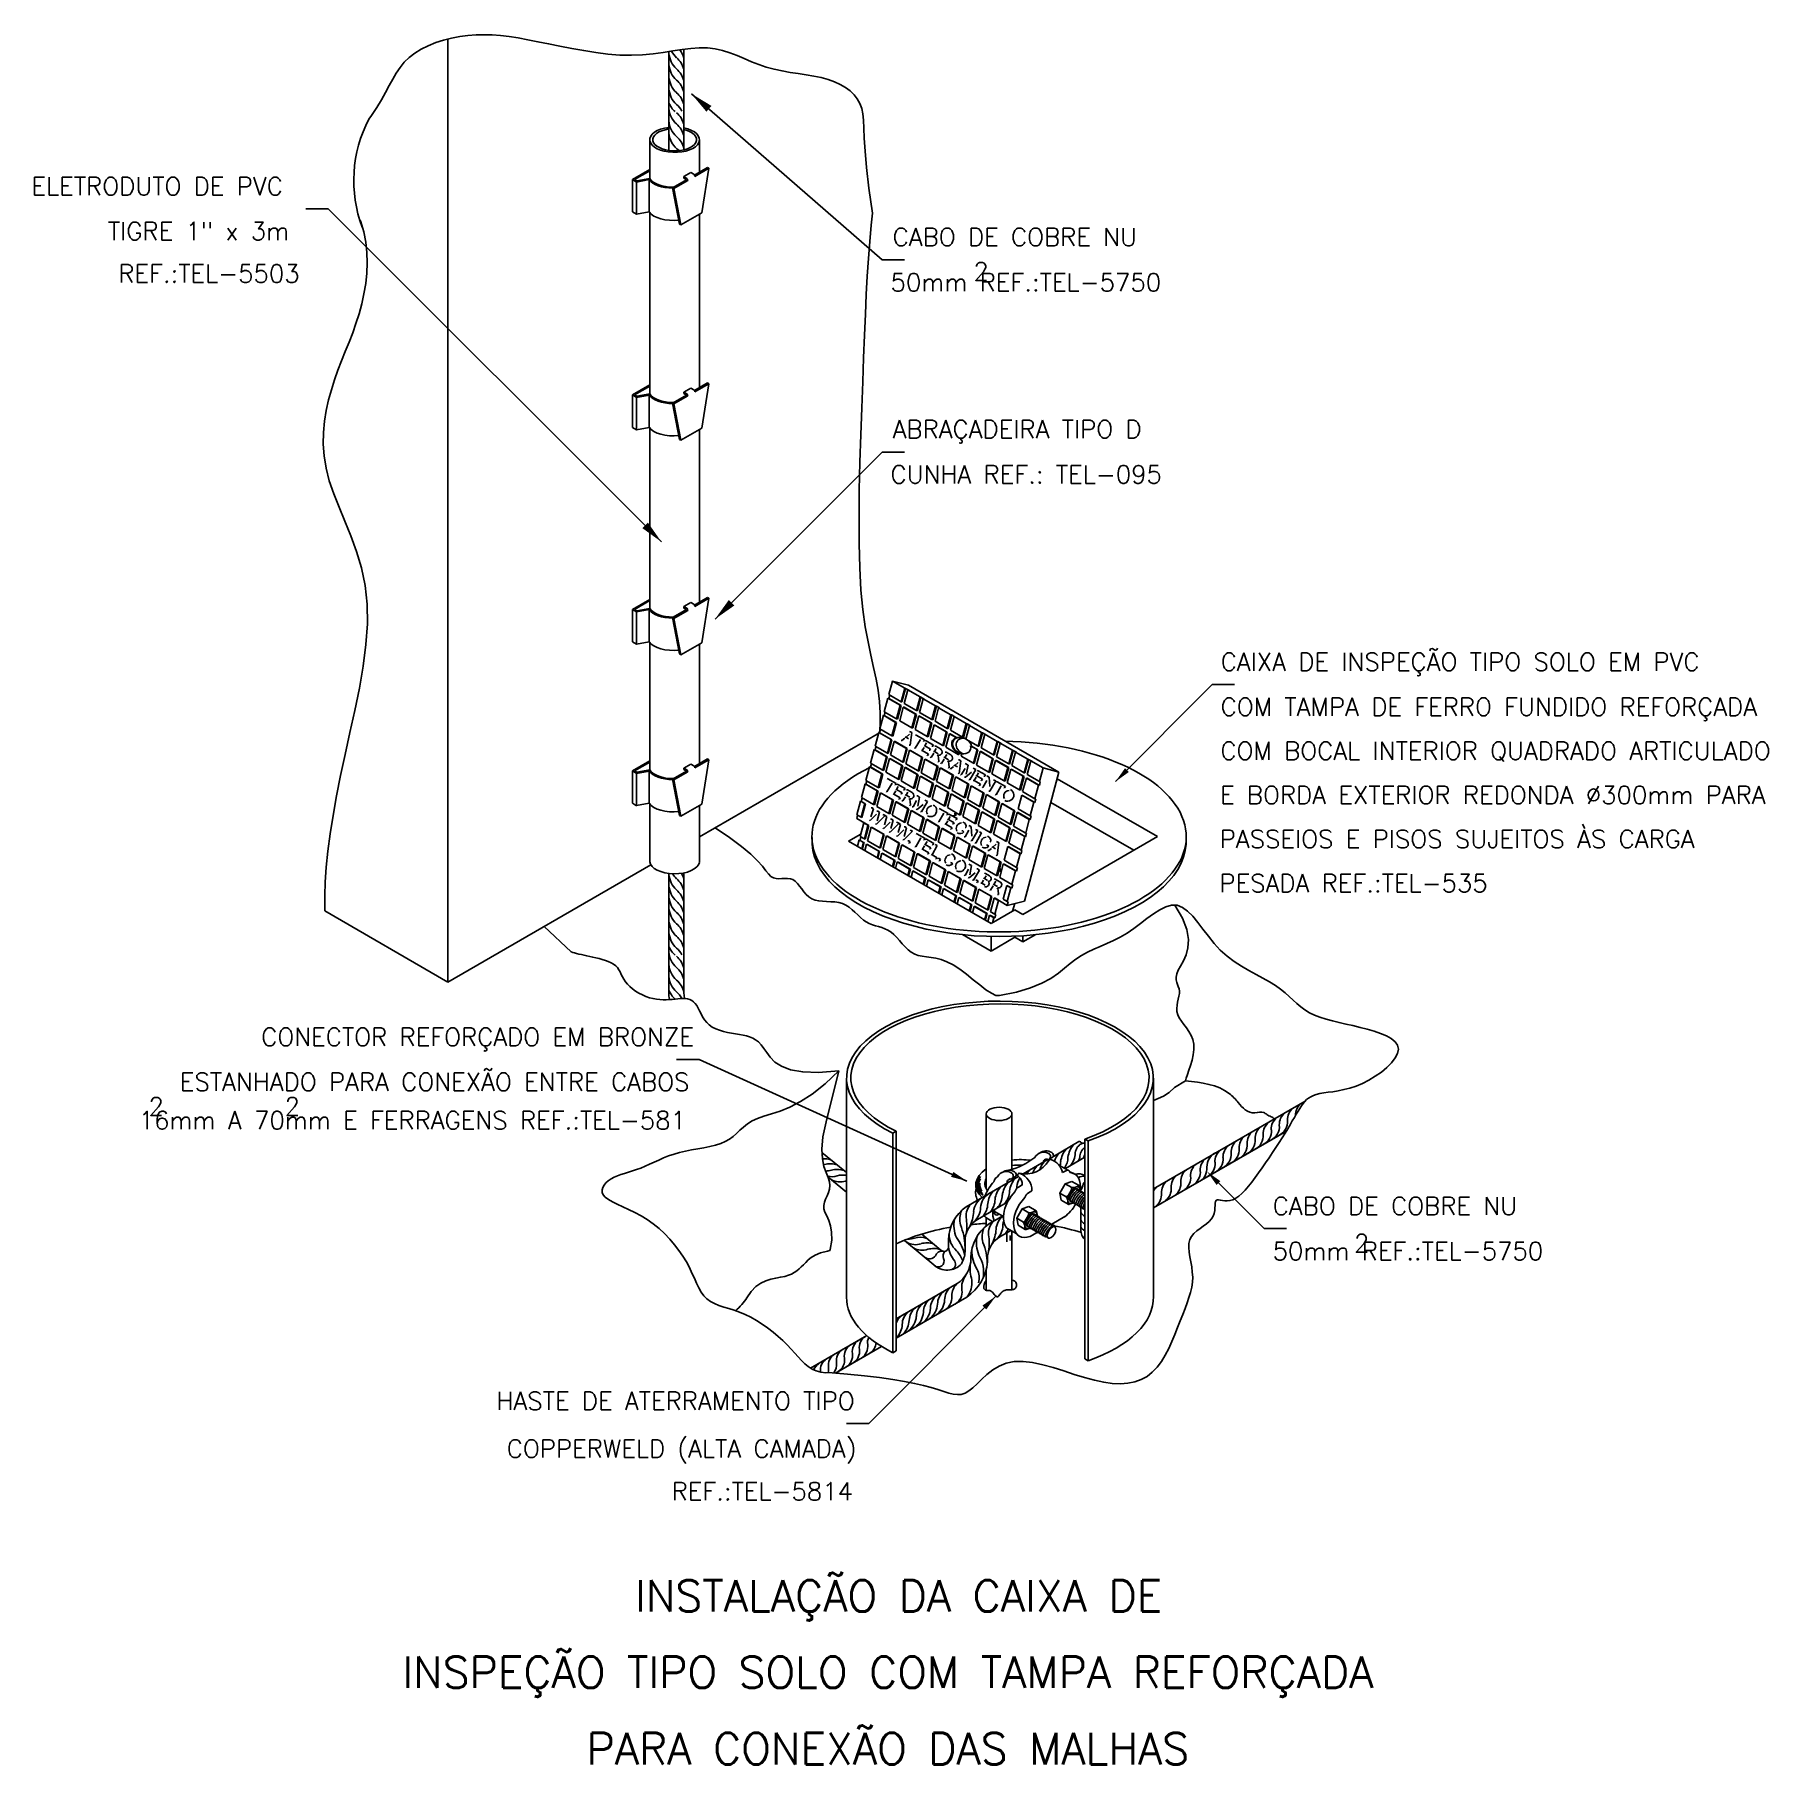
# Model space of a CAD drawing. Header units: millimetres. Extents: x -4973.8 to -4954.5, y -4694.7 to -4675.4.
import ezdxf
from ezdxf.enums import TextEntityAlignment as Align

# ---------------------------------------------------------------- set-up
doc = ezdxf.new("R2010")
doc.units = ezdxf.units.MM
doc.header["$LTSCALE"] = 10
doc.layers.add('Termotécnica', color=7, linetype='Continuous')
doc.styles.add('r140', font='romans.shx')
doc.styles.add('r80', font='romans.shx')

msp = doc.modelspace()

# ---------------------------------------------------------------- texts
at = {"layer": 'Termotécnica', "color": 2, "ltscale": 12.5, "style": 'r80'}
for s, p in [('ELETRODUTO DE PVC', (-4973.841, -4677.18)), ('TIGRE 1" x 3m', (-4972.99, -4677.68)), ('REF.:TEL-5503', (-4972.874, -4678.154))]:
    msp.add_text(s, height=0.2, dxfattribs=at).set_placement(p)
at = {"layer": 'Termotécnica', "color": 2, "ltscale": 1.6, "style": 'r80'}
for s, p in [('CABO DE COBRE NU', (-4964.238, -4677.746)), ('50mm REF.:TEL-5750', (-4964.261, -4678.251)), ('ABRAÇADEIRA TIPO D', (-4964.238, -4679.888)), ('CUNHA REF.: TEL-095', (-4964.261, -4680.393))]:
    msp.add_text(s, height=0.2, dxfattribs=at).set_placement(p)
at = {"layer": 'Termotécnica', "color": 2, "style": 'r80'}
for s, p in [('2', (-4963.337, -4678.129)), ('CAIXA DE INSPEÇÃO TIPO SOLO EM PVC', (-4960.579, -4682.482)), ('COM TAMPA DE FERRO FUNDIDO REFORÇADA', (-4960.58, -4682.984)), ('COM BOCAL INTERIOR QUADRADO ARTICULADO', (-4960.583, -4683.475)), ('E BORDA EXTERIOR REDONDA %%c300mm PARA', (-4960.587, -4683.967)), ('PASSEIOS E PISOS SUJEITOS ÀS CARGA', (-4960.59, -4684.458)), ('PESADA REF.:TEL-535', (-4960.593, -4684.95)), ('2', (-4972.537, -4687.439)), ('2', (-4971.019, -4687.439)), ('CABO DE COBRE NU', (-4959.999, -4688.55)), ('2', (-4959.093, -4688.965)), ('50mm REF.:TEL-5750', (-4960, -4689.052))]:
    msp.add_text(s, height=0.2, dxfattribs=at).set_placement(p)
for s, p in [('CONECTOR REFORÇADO EM BRONZE ', (-4966.317, -4686.665)), ('ESTANHADO PARA CONEXÃO ENTRE CABOS', (-4966.504, -4687.166)), ('16mm A 70mm E FERRAGENS REF.:TEL-581', (-4966.543, -4687.594)), ('HASTE DE ATERRAMENTO TIPO', (-4964.661, -4690.723)), ('COPPERWELD (ALTA CAMADA)', (-4964.641, -4691.255)), ('REF.:TEL-5814', (-4964.68, -4691.731))]:
    msp.add_text(s, height=0.2, dxfattribs=at).set_placement(p, align=Align.RIGHT)
at = {"layer": 'Termotécnica', "color": 5, "style": 'r140'}
for s, p in [(' INSTALAÇÃO DA CAIXA DE', (-4964.291, -4693.077)), ('INSPEÇÃO TIPO SOLO COM TAMPA REFORÇADA', (-4964.291, -4693.928)), ('PARA CONEXÃO DAS MALHAS', (-4964.291, -4694.78))]:
    msp.add_text(s, height=0.35, dxfattribs=at).set_placement(p, align=Align.BOTTOM_CENTER)

# ---------------------------------------------------------------- linework, layer by layer
at = {"layer": 'Termotécnica', "color": 2}
for p, q in [((-4969.197, -4685.953), (-4969.197, -4675.439)), ((-4966.733, -4675.578), (-4966.733, -4676.68)), ((-4966.567, -4675.553), (-4966.567, -4676.673)), ((-4966.946, -4676.561), (-4966.946, -4676.995)), ((-4966.392, -4676.561), (-4966.392, -4676.923)), ((-4966.946, -4676.946), (-4966.946, -4676.995)), ((-4966.946, -4677.375), (-4966.946, -4679.396)), ((-4966.392, -4677.389), (-4966.392, -4679.324)), ((-4966.946, -4679.348), (-4966.946, -4679.396)), ((-4966.946, -4679.776), (-4966.946, -4680.039)), ((-4966.392, -4679.791), (-4966.392, -4681.716)), ((-4966.946, -4680.039), (-4966.946, -4681.788)), ((-4966.392, -4681.321), (-4966.392, -4681.716)), ((-4966.946, -4682.168), (-4966.946, -4683.588)), ((-4966.392, -4682.183), (-4966.392, -4683.516)), ((-4964.28, -4682.791), (-4964.27, -4682.754)), ((-4964.28, -4682.791), (-4964.144, -4682.869)), ((-4964.093, -4682.678), (-4964.134, -4682.83)), ((-4964.093, -4682.678), (-4964.058, -4682.698)), ((-4963.922, -4682.777), (-4963.962, -4682.929)), ((-4963.922, -4682.777), (-4963.886, -4682.797)), ((-4961.752, -4683.718), (-4960.675, -4682.634)), ((-4960.675, -4682.634), (-4960.425, -4682.634)), ((-4964.331, -4682.982), (-4964.322, -4682.945)), ((-4964.331, -4682.982), (-4964.195, -4683.06)), ((-4964.144, -4682.869), (-4964.185, -4683.021)), ((-4964.109, -4682.889), (-4963.973, -4682.968)), ((-4963.973, -4682.968), (-4964.013, -4683.12)), ((-4963.937, -4682.988), (-4963.801, -4683.067)), ((-4963.75, -4682.876), (-4963.791, -4683.028)), ((-4963.75, -4682.876), (-4963.715, -4682.896)), ((-4963.579, -4682.975), (-4963.619, -4683.127)), ((-4963.579, -4682.975), (-4963.543, -4682.995)), ((-4964.383, -4683.173), (-4964.373, -4683.136)), ((-4964.383, -4683.173), (-4964.247, -4683.251)), ((-4964.195, -4683.06), (-4964.236, -4683.212)), ((-4964.089, -4683.223), (-4964.051, -4683.19)), ((-4964.049, -4683.16), (-4964.039, -4683.162)), ((-4964.023, -4683.172), (-4964.042, -4683.313)), ((-4964.039, -4683.162), (-4964.024, -4683.171)), ((-4964.033, -4683.169), (-4964.023, -4683.172)), ((-4963.982, -4683.198), (-4963.974, -4683.2)), ((-4963.881, -4683.253), (-4963.974, -4683.2)), ((-4963.801, -4683.067), (-4963.842, -4683.219)), ((-4963.766, -4683.087), (-4963.63, -4683.166)), ((-4963.63, -4683.166), (-4963.671, -4683.318)), ((-4963.595, -4683.186), (-4963.52, -4683.23)), ((-4963.407, -4683.074), (-4963.448, -4683.226)), ((-4963.407, -4683.074), (-4963.372, -4683.094)), ((-4963.236, -4683.173), (-4963.277, -4683.324)), ((-4963.236, -4683.173), (-4963.201, -4683.193)), ((-4964.434, -4683.364), (-4964.424, -4683.327)), ((-4964.434, -4683.364), (-4964.298, -4683.443)), ((-4964.247, -4683.251), (-4964.287, -4683.403)), ((-4964.211, -4683.272), (-4964.075, -4683.35)), ((-4964.144, -4683.258), (-4964.134, -4683.261)), ((-4964.134, -4683.261), (-4964.103, -4683.235)), ((-4964.075, -4683.35), (-4964.116, -4683.502)), ((-4964.099, -4683.221), (-4964.089, -4683.223)), ((-4964.089, -4683.223), (-4964.06, -4683.241)), ((-4964.052, -4683.311), (-4964.042, -4683.313)), ((-4964.04, -4683.371), (-4963.904, -4683.449)), ((-4963.995, -4683.344), (-4963.986, -4683.346)), ((-4963.986, -4683.346), (-4963.929, -4683.247)), ((-4963.918, -4683.37), (-4963.908, -4683.372)), ((-4963.908, -4683.372), (-4963.887, -4683.336)), ((-4963.908, -4683.372), (-4963.839, -4683.412)), ((-4963.899, -4683.264), (-4963.889, -4683.266)), ((-4963.891, -4683.25), (-4963.881, -4683.253)), ((-4963.889, -4683.266), (-4963.881, -4683.253)), ((-4963.888, -4683.317), (-4963.878, -4683.32)), ((-4963.878, -4683.32), (-4963.859, -4683.286)), ((-4963.878, -4683.32), (-4963.816, -4683.356)), ((-4963.875, -4683.26), (-4963.865, -4683.262)), ((-4963.865, -4683.262), (-4963.783, -4683.31)), ((-4963.832, -4683.367), (-4963.823, -4683.369)), ((-4963.825, -4683.354), (-4963.816, -4683.356)), ((-4963.816, -4683.356), (-4963.823, -4683.369)), ((-4963.809, -4683.448), (-4963.78, -4683.399)), ((-4963.8, -4683.321), (-4963.79, -4683.324)), ((-4963.792, -4683.308), (-4963.783, -4683.31)), ((-4963.783, -4683.31), (-4963.79, -4683.324)), ((-4963.782, -4683.381), (-4963.772, -4683.383)), ((-4963.772, -4683.383), (-4963.751, -4683.348)), ((-4963.772, -4683.383), (-4963.731, -4683.407)), ((-4963.768, -4683.322), (-4963.758, -4683.324)), ((-4963.758, -4683.324), (-4963.706, -4683.354)), ((-4963.652, -4683.389), (-4963.642, -4683.391)), ((-4963.642, -4683.391), (-4963.59, -4683.421)), ((-4963.494, -4683.398), (-4963.499, -4683.417)), ((-4963.358, -4683.323), (-4963.287, -4683.364)), ((-4963.287, -4683.364), (-4963.328, -4683.516)), ((-4963.252, -4683.384), (-4963.116, -4683.463)), ((-4963.065, -4683.272), (-4963.105, -4683.423)), ((-4963.065, -4683.272), (-4963.029, -4683.292)), ((-4962.893, -4683.371), (-4962.934, -4683.522)), ((-4962.893, -4683.371), (-4962.858, -4683.391)), ((-4964.485, -4683.555), (-4964.475, -4683.518)), ((-4964.485, -4683.555), (-4964.349, -4683.634)), ((-4964.298, -4683.443), (-4964.338, -4683.594)), ((-4964.262, -4683.463), (-4964.126, -4683.542)), ((-4964.126, -4683.542), (-4964.167, -4683.693)), ((-4964.091, -4683.562), (-4963.955, -4683.641)), ((-4963.904, -4683.449), (-4963.944, -4683.601)), ((-4963.868, -4683.47), (-4963.732, -4683.548)), ((-4963.856, -4683.424), (-4963.847, -4683.426)), ((-4963.848, -4683.41), (-4963.839, -4683.412)), ((-4963.839, -4683.412), (-4963.847, -4683.426)), ((-4963.819, -4683.445), (-4963.809, -4683.448)), ((-4963.732, -4683.548), (-4963.773, -4683.7)), ((-4963.733, -4683.495), (-4963.723, -4683.497)), ((-4963.727, -4683.448), (-4963.723, -4683.497)), ((-4963.703, -4683.512), (-4963.693, -4683.515)), ((-4963.697, -4683.569), (-4963.561, -4683.647)), ((-4963.693, -4683.515), (-4963.664, -4683.466)), ((-4963.666, -4683.448), (-4963.656, -4683.45)), ((-4963.656, -4683.45), (-4963.635, -4683.415)), ((-4963.656, -4683.45), (-4963.615, -4683.474)), ((-4963.617, -4683.562), (-4963.607, -4683.564)), ((-4963.611, -4683.515), (-4963.607, -4683.564)), ((-4963.599, -4683.572), (-4963.589, -4683.575)), ((-4963.589, -4683.575), (-4963.559, -4683.549)), ((-4963.555, -4683.535), (-4963.545, -4683.537)), ((-4963.545, -4683.537), (-4963.507, -4683.504)), ((-4963.545, -4683.537), (-4963.515, -4683.555)), ((-4963.505, -4683.474), (-4963.495, -4683.476)), ((-4963.479, -4683.485), (-4963.498, -4683.627)), ((-4963.495, -4683.476), (-4963.479, -4683.485)), ((-4963.489, -4683.483), (-4963.479, -4683.485)), ((-4963.472, -4683.643), (-4963.431, -4683.572)), ((-4963.43, -4683.517), (-4963.42, -4683.519)), ((-4963.42, -4683.519), (-4963.397, -4683.533)), ((-4963.397, -4683.533), (-4963.417, -4683.634)), ((-4963.408, -4683.53), (-4963.397, -4683.533)), ((-4963.377, -4683.697), (-4963.311, -4683.582)), ((-4963.341, -4683.568), (-4963.331, -4683.571)), ((-4963.331, -4683.571), (-4963.311, -4683.582)), ((-4963.321, -4683.58), (-4963.311, -4683.582)), ((-4963.296, -4683.594), (-4963.286, -4683.597)), ((-4963.286, -4683.597), (-4963.203, -4683.644)), ((-4963.116, -4683.463), (-4963.156, -4683.615)), ((-4963.08, -4683.483), (-4962.944, -4683.562)), ((-4962.944, -4683.562), (-4962.985, -4683.714)), ((-4962.909, -4683.582), (-4962.773, -4683.661)), ((-4962.722, -4683.47), (-4962.762, -4683.621)), ((-4962.722, -4683.47), (-4962.686, -4683.49)), ((-4964.536, -4683.746), (-4964.526, -4683.71)), ((-4964.536, -4683.746), (-4964.4, -4683.825)), ((-4964.349, -4683.634), (-4964.39, -4683.786)), ((-4964.302, -4683.833), (-4964.245, -4683.734)), ((-4964.298, -4683.684), (-4964.29, -4683.687)), ((-4964.198, -4683.74), (-4964.29, -4683.687)), ((-4964.215, -4683.75), (-4964.205, -4683.753)), ((-4964.207, -4683.737), (-4964.198, -4683.74)), ((-4964.205, -4683.753), (-4964.198, -4683.74)), ((-4964.194, -4683.806), (-4964.175, -4683.773)), ((-4964.191, -4683.746), (-4964.181, -4683.749)), ((-4964.181, -4683.749), (-4964.099, -4683.796)), ((-4963.955, -4683.641), (-4963.996, -4683.792)), ((-4963.92, -4683.661), (-4963.784, -4683.739)), ((-4963.784, -4683.739), (-4963.824, -4683.891)), ((-4963.748, -4683.76), (-4963.612, -4683.838)), ((-4963.561, -4683.647), (-4963.602, -4683.799)), ((-4963.526, -4683.668), (-4963.39, -4683.746)), ((-4963.508, -4683.625), (-4963.498, -4683.627)), ((-4963.482, -4683.64), (-4963.472, -4683.643)), ((-4963.435, -4683.667), (-4963.425, -4683.67)), ((-4963.39, -4683.746), (-4963.43, -4683.898)), ((-4963.425, -4683.67), (-4963.36, -4683.614)), ((-4963.387, -4683.695), (-4963.377, -4683.697)), ((-4963.354, -4683.767), (-4963.218, -4683.845)), ((-4963.339, -4683.704), (-4963.329, -4683.707)), ((-4963.329, -4683.707), (-4963.308, -4683.67)), ((-4963.329, -4683.707), (-4963.259, -4683.747)), ((-4963.309, -4683.652), (-4963.299, -4683.655)), ((-4963.299, -4683.655), (-4963.279, -4683.621)), ((-4963.299, -4683.655), (-4963.236, -4683.69)), ((-4963.276, -4683.759), (-4963.267, -4683.761)), ((-4963.269, -4683.745), (-4963.259, -4683.747)), ((-4963.259, -4683.747), (-4963.267, -4683.761)), ((-4963.253, -4683.702), (-4963.244, -4683.704)), ((-4963.245, -4683.688), (-4963.236, -4683.69)), ((-4963.236, -4683.69), (-4963.244, -4683.704)), ((-4963.241, -4683.779), (-4963.231, -4683.782)), ((-4963.231, -4683.782), (-4963.188, -4683.706)), ((-4963.221, -4683.656), (-4963.211, -4683.658)), ((-4963.213, -4683.642), (-4963.203, -4683.644)), ((-4963.203, -4683.644), (-4963.211, -4683.658)), ((-4963.189, -4683.656), (-4963.179, -4683.658)), ((-4963.179, -4683.658), (-4963.163, -4683.668)), ((-4963.174, -4683.665), (-4963.163, -4683.668)), ((-4963.163, -4683.668), (-4963.156, -4683.773)), ((-4963.089, -4683.711), (-4963.155, -4683.825)), ((-4963.113, -4683.7), (-4963.104, -4683.702)), ((-4963.104, -4683.702), (-4963.089, -4683.711)), ((-4963.099, -4683.708), (-4963.09, -4683.71)), ((-4963.085, -4683.865), (-4963.029, -4683.766)), ((-4963.082, -4683.718), (-4963.072, -4683.721)), ((-4962.981, -4683.773), (-4963.072, -4683.721)), ((-4962.999, -4683.784), (-4962.989, -4683.786)), ((-4962.991, -4683.77), (-4962.981, -4683.773)), ((-4962.989, -4683.786), (-4962.981, -4683.773)), ((-4962.773, -4683.661), (-4962.814, -4683.813)), ((-4962.738, -4683.681), (-4962.602, -4683.76)), ((-4961.284, -4684.331), (-4962.402, -4683.686)), ((-4966.946, -4683.969), (-4966.946, -4684.615)), ((-4966.392, -4683.983), (-4966.392, -4684.617)), ((-4964.588, -4683.938), (-4964.578, -4683.901)), ((-4964.54, -4683.965), (-4964.588, -4683.938)), ((-4964.54, -4683.965), (-4964.581, -4684.117)), ((-4964.4, -4683.825), (-4964.441, -4683.977)), ((-4964.365, -4683.845), (-4964.229, -4683.924)), ((-4964.312, -4683.83), (-4964.302, -4683.833)), ((-4964.229, -4683.924), (-4964.27, -4684.076)), ((-4964.234, -4683.856), (-4964.224, -4683.859)), ((-4964.224, -4683.859), (-4964.203, -4683.822)), ((-4964.224, -4683.859), (-4964.155, -4683.899)), ((-4964.204, -4683.804), (-4964.194, -4683.806)), ((-4964.194, -4683.806), (-4964.132, -4683.842)), ((-4964.194, -4683.944), (-4964.057, -4684.023)), ((-4964.172, -4683.91), (-4964.163, -4683.913)), ((-4964.164, -4683.897), (-4964.155, -4683.899)), ((-4964.155, -4683.899), (-4964.163, -4683.913)), ((-4964.148, -4683.854), (-4964.139, -4683.856)), ((-4964.141, -4683.84), (-4964.132, -4683.842)), ((-4964.132, -4683.842), (-4964.139, -4683.856)), ((-4964.135, -4683.931), (-4964.125, -4683.934)), ((-4964.125, -4683.934), (-4964.096, -4683.886)), ((-4964.116, -4683.808), (-4964.107, -4683.81)), ((-4964.109, -4683.794), (-4964.099, -4683.796)), ((-4964.099, -4683.796), (-4964.107, -4683.81)), ((-4964.098, -4683.867), (-4964.088, -4683.87)), ((-4964.088, -4683.87), (-4964.067, -4683.834)), ((-4964.088, -4683.87), (-4964.047, -4683.893)), ((-4964.084, -4683.808), (-4964.074, -4683.811)), ((-4964.074, -4683.811), (-4964.022, -4683.84)), ((-4964.049, -4683.981), (-4964.039, -4683.984)), ((-4964.042, -4683.935), (-4964.039, -4683.984)), ((-4964.011, -4684), (-4963.971, -4683.93)), ((-4963.969, -4683.875), (-4963.96, -4683.877)), ((-4963.964, -4684.028), (-4963.899, -4683.972)), ((-4963.96, -4683.877), (-4963.937, -4683.891)), ((-4963.937, -4683.891), (-4963.956, -4683.992)), ((-4963.947, -4683.888), (-4963.937, -4683.891)), ((-4963.916, -4684.055), (-4963.85, -4683.94)), ((-4963.88, -4683.926), (-4963.87, -4683.929)), ((-4963.87, -4683.929), (-4963.85, -4683.94)), ((-4963.86, -4683.938), (-4963.85, -4683.94)), ((-4963.612, -4683.838), (-4963.653, -4683.99)), ((-4963.577, -4683.859), (-4963.441, -4683.937)), ((-4963.441, -4683.937), (-4963.481, -4684.089)), ((-4963.405, -4683.958), (-4963.269, -4684.036)), ((-4963.218, -4683.845), (-4963.259, -4683.997)), ((-4963.183, -4683.866), (-4963.047, -4683.944)), ((-4963.165, -4683.823), (-4963.155, -4683.825)), ((-4963.095, -4683.863), (-4963.085, -4683.865)), ((-4963.047, -4683.944), (-4963.087, -4684.096)), ((-4963.011, -4683.965), (-4962.875, -4684.043)), ((-4962.789, -4683.872), (-4962.653, -4683.951)), ((-4961.549, -4684.484), (-4962.473, -4683.951)), ((-4964.639, -4684.129), (-4964.629, -4684.092)), ((-4964.503, -4684.207), (-4964.639, -4684.129)), ((-4964.498, -4684.149), (-4964.488, -4684.152)), ((-4964.488, -4684.152), (-4964.417, -4684.082)), ((-4964.452, -4684.02), (-4964.481, -4684.112)), ((-4964.478, -4684.009), (-4964.468, -4684.011)), ((-4964.468, -4684.011), (-4964.452, -4684.02)), ((-4964.463, -4684.017), (-4964.452, -4684.02)), ((-4964.328, -4684.104), (-4964.418, -4684.193)), ((-4964.413, -4684.046), (-4964.403, -4684.049)), ((-4964.386, -4684.059), (-4964.412, -4684.155)), ((-4964.403, -4684.049), (-4964.386, -4684.059)), ((-4964.395, -4684.057), (-4964.386, -4684.059)), ((-4964.346, -4684.085), (-4964.336, -4684.088)), ((-4964.337, -4684.239), (-4964.265, -4684.169)), ((-4964.336, -4684.088), (-4964.321, -4684.096)), ((-4964.331, -4684.093), (-4964.321, -4684.096)), ((-4964.301, -4684.108), (-4964.329, -4684.199)), ((-4964.326, -4684.096), (-4964.317, -4684.098)), ((-4964.321, -4684.096), (-4964.323, -4684.098)), ((-4964.317, -4684.098), (-4964.301, -4684.108)), ((-4964.311, -4684.105), (-4964.301, -4684.108)), ((-4964.262, -4684.133), (-4964.252, -4684.136)), ((-4964.234, -4684.147), (-4964.26, -4684.242)), ((-4964.252, -4684.136), (-4964.234, -4684.147)), ((-4964.243, -4684.144), (-4964.234, -4684.147)), ((-4964.194, -4684.172), (-4964.184, -4684.175)), ((-4964.184, -4684.175), (-4964.17, -4684.183)), ((-4964.057, -4684.023), (-4964.098, -4684.175)), ((-4964.022, -4684.043), (-4963.886, -4684.122)), ((-4964.021, -4683.998), (-4964.011, -4684)), ((-4963.974, -4684.025), (-4963.964, -4684.028)), ((-4963.886, -4684.122), (-4963.927, -4684.274)), ((-4963.926, -4684.052), (-4963.916, -4684.055)), ((-4963.851, -4684.142), (-4963.715, -4684.221)), ((-4963.732, -4684.164), (-4963.722, -4684.167)), ((-4963.722, -4684.167), (-4963.666, -4684.068)), ((-4963.719, -4684.019), (-4963.711, -4684.021)), ((-4963.618, -4684.074), (-4963.711, -4684.021)), ((-4963.646, -4684.193), (-4963.624, -4684.156)), ((-4963.636, -4684.085), (-4963.626, -4684.087)), ((-4963.628, -4684.071), (-4963.618, -4684.074)), ((-4963.626, -4684.087), (-4963.618, -4684.074)), ((-4963.626, -4684.138), (-4963.616, -4684.141)), ((-4963.616, -4684.141), (-4963.596, -4684.107)), ((-4963.616, -4684.141), (-4963.553, -4684.177)), ((-4963.613, -4684.08), (-4963.603, -4684.083)), ((-4963.603, -4684.083), (-4963.52, -4684.13)), ((-4963.565, -4684.098), (-4963.555, -4684.101)), ((-4963.562, -4684.174), (-4963.553, -4684.177)), ((-4963.553, -4684.177), (-4963.561, -4684.19)), ((-4963.526, -4684.089), (-4963.555, -4684.101)), ((-4963.553, -4684.076), (-4963.544, -4684.078)), ((-4963.544, -4684.078), (-4963.526, -4684.089)), ((-4963.538, -4684.142), (-4963.528, -4684.144)), ((-4963.535, -4684.086), (-4963.526, -4684.089)), ((-4963.53, -4684.128), (-4963.52, -4684.13)), ((-4963.52, -4684.13), (-4963.528, -4684.144)), ((-4963.269, -4684.036), (-4963.31, -4684.188)), ((-4963.234, -4684.057), (-4963.098, -4684.135)), ((-4963.098, -4684.135), (-4963.139, -4684.287)), ((-4963.063, -4684.156), (-4962.927, -4684.234)), ((-4962.875, -4684.043), (-4962.916, -4684.195)), ((-4962.84, -4684.064), (-4962.704, -4684.142)), ((-4964.729, -4684.382), (-4964.594, -4684.305)), ((-4964.602, -4684.371), (-4964.592, -4684.334)), ((-4964.503, -4684.207), (-4964.543, -4684.359)), ((-4964.467, -4684.228), (-4964.331, -4684.306)), ((-4964.428, -4684.19), (-4964.418, -4684.193)), ((-4964.331, -4684.306), (-4964.372, -4684.458)), ((-4964.346, -4684.237), (-4964.337, -4684.239)), ((-4964.296, -4684.327), (-4964.16, -4684.405)), ((-4964.277, -4684.278), (-4964.267, -4684.28)), ((-4964.176, -4684.191), (-4964.267, -4684.28)), ((-4964.195, -4684.324), (-4964.185, -4684.327)), ((-4964.185, -4684.327), (-4964.114, -4684.257)), ((-4964.18, -4684.181), (-4964.17, -4684.183)), ((-4964.149, -4684.195), (-4964.178, -4684.287)), ((-4964.175, -4684.184), (-4964.165, -4684.186)), ((-4964.17, -4684.183), (-4964.172, -4684.185)), ((-4964.165, -4684.186), (-4964.149, -4684.195)), ((-4964.16, -4684.192), (-4964.149, -4684.195)), ((-4964.125, -4684.365), (-4964.115, -4684.368)), ((-4964.018, -4684.271), (-4964.115, -4684.368)), ((-4964.11, -4684.221), (-4964.1, -4684.224)), ((-4964.082, -4684.234), (-4964.109, -4684.33)), ((-4964.1, -4684.224), (-4964.082, -4684.234)), ((-4964.092, -4684.232), (-4964.082, -4684.234)), ((-4964.043, -4684.26), (-4964.033, -4684.263)), ((-4964.033, -4684.263), (-4964.018, -4684.271)), ((-4964.028, -4684.268), (-4964.018, -4684.271)), ((-4963.981, -4684.445), (-4963.924, -4684.346)), ((-4963.977, -4684.297), (-4963.969, -4684.299)), ((-4963.876, -4684.352), (-4963.969, -4684.299)), ((-4963.894, -4684.363), (-4963.884, -4684.366)), ((-4963.886, -4684.35), (-4963.876, -4684.352)), ((-4963.884, -4684.366), (-4963.876, -4684.352)), ((-4963.871, -4684.359), (-4963.861, -4684.361)), ((-4963.861, -4684.361), (-4963.778, -4684.409)), ((-4963.715, -4684.221), (-4963.755, -4684.373)), ((-4963.679, -4684.241), (-4963.543, -4684.32)), ((-4963.656, -4684.19), (-4963.646, -4684.193)), ((-4963.646, -4684.193), (-4963.576, -4684.233)), ((-4963.593, -4684.245), (-4963.584, -4684.247)), ((-4963.586, -4684.231), (-4963.576, -4684.233)), ((-4963.576, -4684.233), (-4963.584, -4684.247)), ((-4963.543, -4684.32), (-4963.584, -4684.472)), ((-4963.57, -4684.188), (-4963.561, -4684.19)), ((-4963.508, -4684.34), (-4963.372, -4684.419)), ((-4963.466, -4684.265), (-4963.456, -4684.267)), ((-4963.456, -4684.267), (-4963.443, -4684.279)), ((-4963.453, -4684.277), (-4963.443, -4684.279)), ((-4963.441, -4684.332), (-4963.431, -4684.335)), ((-4963.431, -4684.335), (-4963.388, -4684.259)), ((-4963.428, -4684.228), (-4963.421, -4684.23)), ((-4963.389, -4684.209), (-4963.379, -4684.211)), ((-4963.379, -4684.211), (-4963.363, -4684.221)), ((-4963.374, -4684.218), (-4963.363, -4684.221)), ((-4963.363, -4684.221), (-4963.356, -4684.326)), ((-4963.289, -4684.264), (-4963.355, -4684.378)), ((-4963.313, -4684.253), (-4963.304, -4684.255)), ((-4963.246, -4684.289), (-4963.312, -4684.404)), ((-4963.304, -4684.255), (-4963.289, -4684.264)), ((-4963.299, -4684.261), (-4963.29, -4684.263)), ((-4963.27, -4684.278), (-4963.261, -4684.281)), ((-4963.261, -4684.281), (-4963.246, -4684.289)), ((-4963.256, -4684.286), (-4963.247, -4684.289)), ((-4962.927, -4684.234), (-4962.967, -4684.386)), ((-4962.891, -4684.255), (-4962.755, -4684.333)), ((-4962.786, -4685.199), (-4961.284, -4684.331)), ((-4963.139, -4685.301), (-4964.729, -4684.382)), ((-4964.554, -4684.398), (-4964.574, -4684.472)), ((-4964.519, -4684.419), (-4964.383, -4684.497)), ((-4964.383, -4684.497), (-4964.402, -4684.571)), ((-4964.347, -4684.518), (-4964.211, -4684.596)), ((-4964.16, -4684.405), (-4964.201, -4684.557)), ((-4964.125, -4684.426), (-4963.989, -4684.504)), ((-4964.068, -4684.377), (-4964.058, -4684.379)), ((-4964.061, -4684.402), (-4964.051, -4684.405)), ((-4964.058, -4684.379), (-4964.042, -4684.388)), ((-4964.052, -4684.386), (-4964.042, -4684.388)), ((-4964.042, -4684.388), (-4964.051, -4684.405)), ((-4963.989, -4684.504), (-4964.029, -4684.656)), ((-4963.99, -4684.443), (-4963.981, -4684.445)), ((-4963.953, -4684.525), (-4963.817, -4684.603)), ((-4963.914, -4684.469), (-4963.904, -4684.471)), ((-4963.904, -4684.471), (-4963.883, -4684.435)), ((-4963.904, -4684.471), (-4963.835, -4684.511)), ((-4963.884, -4684.416), (-4963.874, -4684.419)), ((-4963.874, -4684.419), (-4963.854, -4684.385)), ((-4963.874, -4684.419), (-4963.811, -4684.455)), ((-4963.851, -4684.523), (-4963.843, -4684.525)), ((-4963.844, -4684.509), (-4963.835, -4684.511)), ((-4963.835, -4684.511), (-4963.843, -4684.525)), ((-4963.828, -4684.466), (-4963.819, -4684.468)), ((-4963.82, -4684.453), (-4963.811, -4684.455)), ((-4963.811, -4684.455), (-4963.819, -4684.468)), ((-4963.807, -4684.531), (-4963.798, -4684.534)), ((-4963.74, -4684.432), (-4963.798, -4684.534)), ((-4963.798, -4684.534), (-4963.741, -4684.566)), ((-4963.796, -4684.42), (-4963.786, -4684.423)), ((-4963.788, -4684.407), (-4963.778, -4684.409)), ((-4963.778, -4684.409), (-4963.786, -4684.423)), ((-4963.765, -4684.421), (-4963.755, -4684.424)), ((-4963.755, -4684.424), (-4963.74, -4684.432)), ((-4963.751, -4684.563), (-4963.741, -4684.566)), ((-4963.75, -4684.429), (-4963.74, -4684.432)), ((-4963.372, -4684.419), (-4963.413, -4684.57)), ((-4963.365, -4684.376), (-4963.355, -4684.378)), ((-4963.337, -4684.439), (-4963.2, -4684.518)), ((-4963.322, -4684.401), (-4963.312, -4684.404)), ((-4963.2, -4684.518), (-4963.241, -4684.669)), ((-4963.19, -4684.424), (-4963.18, -4684.427)), ((-4963.18, -4684.427), (-4963.167, -4684.439)), ((-4963.177, -4684.436), (-4963.167, -4684.439)), ((-4963.176, -4684.485), (-4963.166, -4684.487)), ((-4963.166, -4684.487), (-4963.135, -4684.462)), ((-4963.165, -4684.538), (-4963.029, -4684.617)), ((-4963.151, -4684.388), (-4963.145, -4684.39)), ((-4963.132, -4684.447), (-4963.122, -4684.45)), ((-4963.122, -4684.45), (-4963.083, -4684.416)), ((-4963.122, -4684.45), (-4963.092, -4684.467)), ((-4963.084, -4684.537), (-4963.074, -4684.54)), ((-4963.081, -4684.386), (-4963.071, -4684.389)), ((-4963.055, -4684.398), (-4963.074, -4684.54)), ((-4963.071, -4684.389), (-4963.056, -4684.398)), ((-4963.065, -4684.396), (-4963.055, -4684.398)), ((-4962.942, -4684.446), (-4962.806, -4684.524)), ((-4966.733, -4684.743), (-4966.733, -4686.061)), ((-4966.567, -4684.737), (-4966.567, -4686.009)), ((-4964.211, -4684.596), (-4964.231, -4684.67)), ((-4964.176, -4684.617), (-4964.04, -4684.695)), ((-4964.04, -4684.695), (-4964.06, -4684.769)), ((-4964.004, -4684.716), (-4963.868, -4684.794)), ((-4963.817, -4684.603), (-4963.858, -4684.755)), ((-4963.782, -4684.624), (-4963.646, -4684.702)), ((-4963.759, -4684.577), (-4963.749, -4684.579)), ((-4963.741, -4684.566), (-4963.749, -4684.579)), ((-4963.729, -4684.573), (-4963.719, -4684.575)), ((-4963.723, -4684.598), (-4963.713, -4684.6)), ((-4963.719, -4684.575), (-4963.703, -4684.585)), ((-4963.714, -4684.582), (-4963.703, -4684.585)), ((-4963.703, -4684.585), (-4963.713, -4684.6)), ((-4963.646, -4684.702), (-4963.686, -4684.854)), ((-4963.61, -4684.723), (-4963.474, -4684.801)), ((-4963.591, -4684.621), (-4963.581, -4684.623)), ((-4963.581, -4684.623), (-4963.568, -4684.635)), ((-4963.578, -4684.633), (-4963.568, -4684.635)), ((-4963.552, -4684.584), (-4963.546, -4684.586)), ((-4963.431, -4684.764), (-4963.391, -4684.693)), ((-4963.389, -4684.638), (-4963.38, -4684.641)), ((-4963.384, -4684.791), (-4963.319, -4684.736)), ((-4963.38, -4684.641), (-4963.357, -4684.654)), ((-4963.357, -4684.654), (-4963.376, -4684.756)), ((-4963.367, -4684.651), (-4963.357, -4684.654)), ((-4963.336, -4684.818), (-4963.27, -4684.704)), ((-4963.3, -4684.69), (-4963.29, -4684.692)), ((-4963.29, -4684.692), (-4963.27, -4684.704)), ((-4963.28, -4684.701), (-4963.27, -4684.704)), ((-4963.212, -4684.74), (-4963.202, -4684.743)), ((-4963.202, -4684.743), (-4963.158, -4684.768)), ((-4963.029, -4684.617), (-4963.07, -4684.768)), ((-4962.994, -4684.637), (-4962.858, -4684.716)), ((-4963.868, -4684.794), (-4963.888, -4684.868)), ((-4963.833, -4684.815), (-4963.697, -4684.893)), ((-4963.697, -4684.893), (-4963.717, -4684.967)), ((-4963.662, -4684.914), (-4963.526, -4684.992)), ((-4963.474, -4684.801), (-4963.515, -4684.953)), ((-4963.441, -4684.761), (-4963.431, -4684.764)), ((-4963.439, -4684.821), (-4963.303, -4684.9)), ((-4963.394, -4684.788), (-4963.384, -4684.791)), ((-4963.346, -4684.816), (-4963.336, -4684.818)), ((-4963.303, -4684.9), (-4963.344, -4685.052)), ((-4963.31, -4684.815), (-4963.3, -4684.817)), ((-4963.303, -4684.84), (-4963.293, -4684.842)), ((-4963.3, -4684.817), (-4963.284, -4684.827)), ((-4963.295, -4684.824), (-4963.284, -4684.827)), ((-4963.284, -4684.827), (-4963.293, -4684.842)), ((-4963.268, -4684.92), (-4963.132, -4684.999)), ((-4963.254, -4684.85), (-4963.245, -4684.852)), ((-4963.245, -4684.852), (-4963.223, -4684.816)), ((-4963.245, -4684.852), (-4963.208, -4684.873)), ((-4963.225, -4684.796), (-4963.215, -4684.799)), ((-4963.215, -4684.799), (-4963.196, -4684.767)), ((-4963.215, -4684.799), (-4963.181, -4684.819)), ((-4963.155, -4684.925), (-4963.145, -4684.928)), ((-4963.145, -4684.928), (-4963.116, -4684.88)), ((-4963.118, -4684.861), (-4963.108, -4684.864)), ((-4963.108, -4684.864), (-4963.087, -4684.828)), ((-4963.108, -4684.864), (-4963.067, -4684.887)), ((-4963.104, -4684.802), (-4963.094, -4684.805)), ((-4963.094, -4684.805), (-4963.042, -4684.834)), ((-4963.062, -4684.929), (-4963.059, -4684.978)), ((-4962.957, -4684.879), (-4962.909, -4684.907)), ((-4963.526, -4684.992), (-4963.545, -4685.066)), ((-4963.49, -4685.013), (-4963.354, -4685.091)), ((-4963.354, -4685.091), (-4963.374, -4685.165)), ((-4963.319, -4685.112), (-4963.183, -4685.19)), ((-4963.132, -4684.999), (-4963.172, -4685.151)), ((-4963.096, -4685.019), (-4962.96, -4685.098)), ((-4963.069, -4684.975), (-4963.059, -4684.978)), ((-4963.183, -4685.19), (-4963.202, -4685.264)), ((-4963.147, -4685.211), (-4963.1, -4685.238)), ((-4963.139, -4685.301), (-4962.874, -4685.148)), ((-4963.089, -4685.199), (-4963.1, -4685.238)), ((-4962.786, -4685.199), (-4962.874, -4685.148)), ((-4963.139, -4685.607), (-4963.459, -4685.422)), ((-4963.139, -4685.441), (-4963.139, -4685.607)), ((-4963.139, -4685.607), (-4962.874, -4685.454)), ((-4962.874, -4685.44), (-4962.874, -4685.454)), ((-4962.786, -4685.505), (-4962.874, -4685.454)), ((-4962.786, -4685.505), (-4962.642, -4685.422)), ((-4962.786, -4685.436), (-4962.786, -4685.505)), ((-4966.397, -4686.815), (-4966.647, -4686.815)), ((-4963.41, -4688.172), (-4966.397, -4686.815)), ((-4964.753, -4687.023), (-4964.753, -4689.473)), ((-4961.33, -4687.023), (-4961.33, -4689.473)), ((-4963.195, -4687.419), (-4963.195, -4688.256)), ((-4962.907, -4687.419), (-4962.907, -4688.041)), ((-4961.33, -4688.257), (-4959.639, -4687.281)), ((-4964.236, -4687.637), (-4964.2, -4687.617)), ((-4964.236, -4687.637), (-4964.236, -4690.086)), ((-4964.199, -4687.617), (-4964.199, -4690.065)), ((-4961.33, -4688.471), (-4959.847, -4687.615)), ((-4964.753, -4687.687), (-4964.753, -4689.47)), ((-4962.445, -4687.896), (-4962.161, -4687.732)), ((-4962.057, -4687.725), (-4962.094, -4687.703)), ((-4962.094, -4687.703), (-4962.094, -4690.154)), ((-4962.057, -4687.725), (-4962.057, -4690.175)), ((-4965.026, -4687.852), (-4964.753, -4688.076)), ((-4962.782, -4688.091), (-4962.506, -4687.931)), ((-4962.312, -4688.033), (-4962.094, -4687.907)), ((-4964.961, -4688.123), (-4964.753, -4688.296)), ((-4963.419, -4688.458), (-4962.835, -4688.121)), ((-4962.374, -4688.306), (-4962.314, -4688.202)), ((-4962.239, -4688.175), (-4962.314, -4688.202)), ((-4962.24, -4688.245), (-4962.314, -4688.202)), ((-4962.159, -4688.221), (-4962.239, -4688.175)), ((-4962.144, -4688.278), (-4962.154, -4688.229)), ((-4960.693, -4688.103), (-4960.095, -4688.702)), ((-4963.293, -4688.599), (-4962.954, -4688.403)), ((-4962.359, -4688.384), (-4962.374, -4688.306)), ((-4962.301, -4688.349), (-4962.374, -4688.306)), ((-4962.28, -4688.43), (-4962.359, -4688.384)), ((-4962.217, -4688.413), (-4962.27, -4688.431)), ((-4962.263, -4688.386), (-4962.255, -4688.381)), ((-4962.263, -4688.386), (-4962.255, -4688.381)), ((-4962.253, -4688.403), (-4962.235, -4688.393)), ((-4962.233, -4688.414), (-4962.215, -4688.404)), ((-4962.213, -4688.426), (-4962.195, -4688.416)), ((-4962.192, -4688.438), (-4962.174, -4688.428)), ((-4962.179, -4688.259), (-4962.181, -4688.275)), ((-4962.179, -4688.259), (-4962.181, -4688.275)), ((-4962.159, -4688.269), (-4962.162, -4688.286)), ((-4962.139, -4688.28), (-4962.142, -4688.298)), ((-4962.12, -4688.291), (-4962.122, -4688.308)), ((-4962.098, -4688.304), (-4962.1, -4688.32)), ((-4963.195, -4688.582), (-4963.195, -4688.673)), ((-4963.169, -4688.653), (-4963.009, -4688.561)), ((-4963.001, -4688.565), (-4963.102, -4688.511)), ((-4962.854, -4688.587), (-4962.794, -4688.482)), ((-4962.839, -4688.665), (-4962.854, -4688.587)), ((-4962.78, -4688.629), (-4962.854, -4688.587)), ((-4962.719, -4688.456), (-4962.794, -4688.482)), ((-4962.72, -4688.526), (-4962.794, -4688.482)), ((-4962.639, -4688.502), (-4962.719, -4688.456)), ((-4962.659, -4688.54), (-4962.661, -4688.556)), ((-4962.639, -4688.55), (-4962.641, -4688.567)), ((-4962.624, -4688.559), (-4962.633, -4688.51)), ((-4962.619, -4688.561), (-4962.621, -4688.579)), ((-4962.599, -4688.572), (-4962.601, -4688.589)), ((-4962.578, -4688.584), (-4962.58, -4688.601)), ((-4962.559, -4688.596), (-4962.561, -4688.612)), ((-4962.539, -4688.608), (-4962.541, -4688.624)), ((-4962.519, -4688.619), (-4962.521, -4688.635)), ((-4962.173, -4688.449), (-4962.155, -4688.439)), ((-4962.153, -4688.461), (-4962.135, -4688.451)), ((-4962.138, -4688.453), (-4962.138, -4688.727)), ((-4962.133, -4688.472), (-4962.115, -4688.462)), ((-4962.113, -4688.484), (-4962.096, -4688.474)), ((-4963.914, -4688.765), (-4963.699, -4688.942)), ((-4963.43, -4688.812), (-4963.43, -4688.879)), ((-4963.043, -4688.794), (-4962.92, -4688.723)), ((-4962.907, -4688.731), (-4962.907, -4689.382)), ((-4962.76, -4688.711), (-4962.839, -4688.665)), ((-4962.696, -4688.694), (-4962.75, -4688.712)), ((-4962.743, -4688.667), (-4962.735, -4688.662)), ((-4962.733, -4688.684), (-4962.715, -4688.674)), ((-4962.713, -4688.695), (-4962.695, -4688.685)), ((-4962.693, -4688.707), (-4962.675, -4688.697)), ((-4962.672, -4688.719), (-4962.654, -4688.709)), ((-4962.652, -4688.73), (-4962.635, -4688.72)), ((-4962.632, -4688.742), (-4962.615, -4688.732)), ((-4962.613, -4688.753), (-4962.595, -4688.743)), ((-4962.593, -4688.765), (-4962.575, -4688.755)), ((-4962.574, -4688.776), (-4962.556, -4688.766)), ((-4962.554, -4688.787), (-4962.536, -4688.777)), ((-4962.532, -4688.799), (-4962.514, -4688.789)), ((-4962.499, -4688.63), (-4962.502, -4688.647)), ((-4962.48, -4688.642), (-4962.482, -4688.658)), ((-4962.46, -4688.653), (-4962.462, -4688.669)), ((-4962.438, -4688.664), (-4962.44, -4688.681)), ((-4960.095, -4688.702), (-4959.845, -4688.702)), ((-4964.105, -4688.834), (-4963.755, -4689.125)), ((-4963.615, -4688.831), (-4963.615, -4688.905)), ((-4963.43, -4688.879), (-4963.43, -4688.96)), ((-4963.18, -4689.007), (-4963.18, -4689.074)), ((-4963.365, -4689.026), (-4963.365, -4689.035)), ((-4963.195, -4689.157), (-4963.195, -4689.39)), ((-4964.199, -4689.709), (-4963.518, -4689.315)), ((-4963.087, -4689.455), (-4964.505, -4690.873)), ((-4964.199, -4689.922), (-4963.412, -4689.467)), ((-4965.154, -4690.257), (-4964.526, -4689.895)), ((-4964.876, -4690.312), (-4964.361, -4690.015)), ((-4964.236, -4690.086), (-4964.199, -4690.065)), ((-4962.057, -4690.175), (-4962.094, -4690.154)), ((-4964.505, -4690.873), (-4964.752, -4690.873))]:
    msp.add_line(p, q, dxfattribs=at)
at = {"layer": 'Termotécnica', "color": 2, "ltscale": 1.6}
for p, q in [((-4966.483, -4676.048), (-4964.356, -4677.9)), ((-4970.532, -4677.33), (-4970.782, -4677.33)), ((-4966.816, -4681.046), (-4970.532, -4677.33)), ((-4964.356, -4677.9), (-4964.106, -4677.9)), ((-4966.219, -4681.906), (-4964.356, -4680.043)), ((-4964.356, -4680.043), (-4964.106, -4680.043))]:
    msp.add_line(p, q, dxfattribs=at)
at = {"layer": 'Termotécnica', "color": 3}
for p, q in [((-4966.946, -4676.894), (-4967.14, -4677.006)), ((-4967.14, -4677.006), (-4967.14, -4677.366)), ((-4967.093, -4677.033), (-4967.14, -4677.006)), ((-4966.946, -4676.907), (-4967.118, -4677.006)), ((-4967.091, -4677.021), (-4967.118, -4677.006)), ((-4967.093, -4677.033), (-4966.953, -4677.006)), ((-4967.091, -4677.021), (-4966.947, -4676.994)), ((-4966.953, -4677.006), (-4966.953, -4677.366)), ((-4966.693, -4677.097), (-4966.537, -4677.007)), ((-4966.679, -4677.105), (-4966.523, -4677.015)), ((-4966.565, -4676.973), (-4966.487, -4676.928)), ((-4966.532, -4676.992), (-4966.565, -4676.973)), ((-4966.565, -4676.991), (-4966.565, -4676.973)), ((-4966.537, -4677.007), (-4966.565, -4676.991)), ((-4966.454, -4676.947), (-4966.487, -4676.928)), ((-4966.448, -4676.955), (-4966.303, -4676.872)), ((-4966.445, -4676.97), (-4966.289, -4676.88)), ((-4966.445, -4676.97), (-4966.445, -4676.964)), ((-4966.289, -4676.88), (-4966.367, -4677.375)), ((-4966.289, -4676.88), (-4966.303, -4676.872)), ((-4967.093, -4677.033), (-4967.093, -4677.393)), ((-4966.679, -4677.105), (-4966.693, -4677.097)), ((-4966.693, -4677.097), (-4966.615, -4677.502)), ((-4966.679, -4677.105), (-4966.601, -4677.51)), ((-4967.093, -4677.393), (-4967.14, -4677.366)), ((-4967.093, -4677.393), (-4966.953, -4677.366)), ((-4966.601, -4677.51), (-4966.367, -4677.375)), ((-4966.601, -4677.51), (-4966.615, -4677.502)), ((-4966.946, -4679.295), (-4967.14, -4679.407)), ((-4966.946, -4679.308), (-4967.118, -4679.407)), ((-4966.565, -4679.375), (-4966.487, -4679.33)), ((-4966.454, -4679.349), (-4966.487, -4679.33)), ((-4966.448, -4679.357), (-4966.303, -4679.273)), ((-4966.445, -4679.372), (-4966.289, -4679.282)), ((-4966.289, -4679.282), (-4966.367, -4679.777)), ((-4966.289, -4679.282), (-4966.303, -4679.273)), ((-4967.093, -4679.434), (-4967.14, -4679.407)), ((-4967.14, -4679.407), (-4967.14, -4679.768)), ((-4967.091, -4679.422), (-4967.118, -4679.407)), ((-4967.093, -4679.434), (-4966.953, -4679.408)), ((-4967.093, -4679.434), (-4967.093, -4679.795)), ((-4967.091, -4679.422), (-4966.947, -4679.395)), ((-4966.953, -4679.408), (-4966.953, -4679.768)), ((-4966.693, -4679.498), (-4966.537, -4679.408)), ((-4966.693, -4679.498), (-4966.615, -4679.903)), ((-4966.679, -4679.507), (-4966.693, -4679.498)), ((-4966.679, -4679.507), (-4966.523, -4679.417)), ((-4966.679, -4679.507), (-4966.601, -4679.912)), ((-4966.565, -4679.392), (-4966.565, -4679.375)), ((-4966.532, -4679.394), (-4966.565, -4679.375)), ((-4966.537, -4679.408), (-4966.565, -4679.392)), ((-4966.445, -4679.372), (-4966.445, -4679.366)), ((-4967.093, -4679.795), (-4967.14, -4679.768)), ((-4967.093, -4679.794), (-4966.953, -4679.768)), ((-4966.601, -4679.912), (-4966.615, -4679.903)), ((-4966.601, -4679.912), (-4966.367, -4679.777)), ((-4966.946, -4681.687), (-4967.14, -4681.799)), ((-4967.14, -4681.799), (-4967.14, -4682.16)), ((-4967.093, -4681.826), (-4967.14, -4681.799)), ((-4966.946, -4681.7), (-4967.118, -4681.799)), ((-4967.091, -4681.814), (-4967.118, -4681.799)), ((-4967.093, -4681.826), (-4966.953, -4681.8)), ((-4967.093, -4681.826), (-4967.093, -4682.187)), ((-4967.091, -4681.814), (-4966.947, -4681.787)), ((-4966.953, -4681.8), (-4966.953, -4682.16)), ((-4966.693, -4681.89), (-4966.537, -4681.8)), ((-4966.679, -4681.899), (-4966.523, -4681.809)), ((-4966.565, -4681.767), (-4966.487, -4681.722)), ((-4966.532, -4681.786), (-4966.565, -4681.767)), ((-4966.565, -4681.784), (-4966.565, -4681.767)), ((-4966.537, -4681.8), (-4966.565, -4681.784)), ((-4966.454, -4681.741), (-4966.487, -4681.722)), ((-4966.448, -4681.749), (-4966.303, -4681.665)), ((-4966.445, -4681.764), (-4966.289, -4681.674)), ((-4966.445, -4681.764), (-4966.445, -4681.758)), ((-4966.289, -4681.674), (-4966.367, -4682.169)), ((-4966.289, -4681.674), (-4966.303, -4681.665)), ((-4966.679, -4681.899), (-4966.693, -4681.89)), ((-4966.693, -4681.89), (-4966.615, -4682.295)), ((-4966.679, -4681.899), (-4966.601, -4682.304)), ((-4967.093, -4682.187), (-4967.14, -4682.16)), ((-4967.093, -4682.186), (-4966.953, -4682.16)), ((-4966.601, -4682.304), (-4966.367, -4682.169)), ((-4966.601, -4682.304), (-4966.615, -4682.295)), ((-4966.392, -4684.334), (-4964.383, -4683.174)), ((-4966.946, -4683.487), (-4967.14, -4683.599)), ((-4966.946, -4683.5), (-4967.118, -4683.599)), ((-4967.091, -4683.614), (-4966.947, -4683.587)), ((-4966.565, -4683.567), (-4966.487, -4683.522)), ((-4966.565, -4683.584), (-4966.565, -4683.567)), ((-4966.532, -4683.586), (-4966.565, -4683.567)), ((-4966.537, -4683.6), (-4966.565, -4683.584)), ((-4966.454, -4683.541), (-4966.487, -4683.522)), ((-4966.448, -4683.549), (-4966.303, -4683.465)), ((-4966.445, -4683.564), (-4966.289, -4683.474)), ((-4966.445, -4683.564), (-4966.445, -4683.558)), ((-4966.289, -4683.474), (-4966.367, -4683.969)), ((-4966.289, -4683.474), (-4966.303, -4683.465)), ((-4967.093, -4683.626), (-4967.14, -4683.599)), ((-4967.14, -4683.599), (-4967.14, -4683.96)), ((-4967.091, -4683.614), (-4967.118, -4683.599)), ((-4967.093, -4683.626), (-4966.953, -4683.6)), ((-4967.093, -4683.626), (-4967.093, -4683.987)), ((-4966.953, -4683.6), (-4966.953, -4683.96)), ((-4966.693, -4683.69), (-4966.537, -4683.6)), ((-4966.693, -4683.69), (-4966.615, -4684.095)), ((-4966.679, -4683.699), (-4966.693, -4683.69)), ((-4966.679, -4683.699), (-4966.523, -4683.609)), ((-4966.679, -4683.699), (-4966.601, -4684.104)), ((-4967.093, -4683.987), (-4967.14, -4683.96)), ((-4967.093, -4683.986), (-4966.953, -4683.96)), ((-4966.601, -4684.104), (-4966.367, -4683.969)), ((-4966.601, -4684.104), (-4966.615, -4684.095)), ((-4969.197, -4685.953), (-4966.934, -4684.647)), ((-4969.197, -4685.953), (-4970.571, -4685.16)), ((-4962.492, -4687.928), (-4962.447, -4687.902)), ((-4962.37, -4688.013), (-4962.362, -4688.009)), ((-4962.284, -4688.049), (-4962.343, -4688.015)), ((-4962.907, -4688.144), (-4962.862, -4688.118)), ((-4962.835, -4688.24), (-4962.793, -4688.215)), ((-4962.343, -4688.076), (-4962.291, -4688.049)), ((-4962.219, -4688.087), (-4962.262, -4688.069)), ((-4962.723, -4688.304), (-4962.684, -4688.281)), ((-4962.141, -4688.297), (-4962.141, -4688.294)), ((-4963.12, -4688.625), (-4963.198, -4688.579)), ((-4962.62, -4688.578), (-4962.621, -4688.575)), ((-4962.464, -4688.651), (-4962.318, -4688.568)), ((-4962.853, -4688.761), (-4962.965, -4688.697)), ((-4962.705, -4688.79), (-4962.616, -4688.738))]:
    msp.add_line(p, q, dxfattribs=at)
at = {"layer": 'Termotécnica', "color": 1}
for p, q in [((-4964.239, -4682.597), (-4964.28, -4682.748)), ((-4964.103, -4682.675), (-4964.239, -4682.597)), ((-4964.239, -4682.597), (-4964.061, -4682.644)), ((-4964.331, -4682.94), (-4964.29, -4682.788)), ((-4964.29, -4682.788), (-4964.28, -4682.791)), ((-4964.154, -4682.866), (-4964.29, -4682.788)), ((-4964.143, -4682.827), (-4964.28, -4682.748)), ((-4964.143, -4682.827), (-4964.103, -4682.675)), ((-4964.108, -4682.847), (-4964.067, -4682.696)), ((-4964.103, -4682.675), (-4964.093, -4682.678)), ((-4963.931, -4682.774), (-4964.067, -4682.696)), ((-4964.067, -4682.696), (-4964.058, -4682.698)), ((-4962.383, -4683.613), (-4964.061, -4682.644)), ((-4963.972, -4682.926), (-4963.931, -4682.774)), ((-4963.937, -4682.946), (-4963.896, -4682.795)), ((-4963.931, -4682.774), (-4963.922, -4682.777)), ((-4963.76, -4682.873), (-4963.896, -4682.795)), ((-4963.896, -4682.795), (-4963.886, -4682.797)), ((-4964.382, -4683.131), (-4964.341, -4682.979)), ((-4964.341, -4682.979), (-4964.331, -4682.982)), ((-4964.205, -4683.058), (-4964.341, -4682.979)), ((-4964.195, -4683.018), (-4964.331, -4682.94)), ((-4964.195, -4683.018), (-4964.154, -4682.866)), ((-4964.159, -4683.039), (-4964.119, -4682.887)), ((-4964.154, -4682.866), (-4964.144, -4682.869)), ((-4964.143, -4682.827), (-4964.134, -4682.83)), ((-4963.983, -4682.965), (-4964.119, -4682.887)), ((-4964.119, -4682.887), (-4964.109, -4682.889)), ((-4963.972, -4682.926), (-4964.108, -4682.847)), ((-4964.023, -4683.117), (-4963.983, -4682.965)), ((-4963.988, -4683.138), (-4963.947, -4682.986)), ((-4963.983, -4682.965), (-4963.973, -4682.968)), ((-4963.972, -4682.926), (-4963.962, -4682.929)), ((-4963.811, -4683.064), (-4963.947, -4682.986)), ((-4963.947, -4682.986), (-4963.937, -4682.988)), ((-4963.801, -4683.025), (-4963.937, -4682.946)), ((-4963.801, -4683.025), (-4963.76, -4682.873)), ((-4963.765, -4683.045), (-4963.725, -4682.894)), ((-4963.76, -4682.873), (-4963.75, -4682.876)), ((-4963.589, -4682.972), (-4963.725, -4682.894)), ((-4963.725, -4682.894), (-4963.715, -4682.896)), ((-4963.629, -4683.124), (-4963.589, -4682.972)), ((-4963.594, -4683.144), (-4963.553, -4682.993)), ((-4963.589, -4682.972), (-4963.579, -4682.975)), ((-4963.417, -4683.071), (-4963.553, -4682.993)), ((-4963.553, -4682.993), (-4963.543, -4682.995)), ((-4964.433, -4683.322), (-4964.393, -4683.17)), ((-4964.393, -4683.17), (-4964.383, -4683.173)), ((-4964.256, -4683.249), (-4964.393, -4683.17)), ((-4964.246, -4683.209), (-4964.382, -4683.131)), ((-4964.246, -4683.209), (-4964.205, -4683.058)), ((-4964.246, -4683.209), (-4964.236, -4683.212)), ((-4964.205, -4683.058), (-4964.195, -4683.06)), ((-4964.195, -4683.018), (-4964.185, -4683.021)), ((-4964.023, -4683.117), (-4964.159, -4683.039)), ((-4964.023, -4683.117), (-4964.013, -4683.12)), ((-4963.852, -4683.216), (-4963.988, -4683.138)), ((-4963.852, -4683.216), (-4963.811, -4683.064)), ((-4963.817, -4683.237), (-4963.776, -4683.085)), ((-4963.811, -4683.064), (-4963.801, -4683.067)), ((-4963.801, -4683.025), (-4963.791, -4683.028)), ((-4963.64, -4683.163), (-4963.776, -4683.085)), ((-4963.776, -4683.085), (-4963.766, -4683.087)), ((-4963.629, -4683.124), (-4963.765, -4683.045)), ((-4963.68, -4683.315), (-4963.64, -4683.163)), ((-4963.645, -4683.335), (-4963.604, -4683.184)), ((-4963.64, -4683.163), (-4963.63, -4683.166)), ((-4963.629, -4683.124), (-4963.619, -4683.127)), ((-4963.529, -4683.227), (-4963.604, -4683.184)), ((-4963.604, -4683.184), (-4963.595, -4683.186)), ((-4963.458, -4683.223), (-4963.594, -4683.144)), ((-4963.458, -4683.223), (-4963.417, -4683.071)), ((-4963.422, -4683.243), (-4963.382, -4683.092)), ((-4963.417, -4683.071), (-4963.407, -4683.074)), ((-4963.246, -4683.17), (-4963.382, -4683.092)), ((-4963.382, -4683.092), (-4963.372, -4683.094)), ((-4963.286, -4683.322), (-4963.246, -4683.17)), ((-4963.251, -4683.342), (-4963.21, -4683.19)), ((-4963.246, -4683.17), (-4963.236, -4683.173)), ((-4963.074, -4683.269), (-4963.21, -4683.19)), ((-4963.21, -4683.19), (-4963.201, -4683.193)), ((-4964.484, -4683.513), (-4964.444, -4683.361)), ((-4964.444, -4683.361), (-4964.434, -4683.364)), ((-4964.308, -4683.44), (-4964.444, -4683.361)), ((-4964.297, -4683.401), (-4964.433, -4683.322)), ((-4964.297, -4683.401), (-4964.256, -4683.249)), ((-4964.297, -4683.401), (-4964.287, -4683.403)), ((-4964.262, -4683.421), (-4964.221, -4683.269)), ((-4964.256, -4683.249), (-4964.247, -4683.251)), ((-4964.085, -4683.348), (-4964.221, -4683.269)), ((-4964.221, -4683.269), (-4964.211, -4683.272)), ((-4964.126, -4683.5), (-4964.085, -4683.348)), ((-4964.09, -4683.52), (-4964.05, -4683.368)), ((-4964.085, -4683.348), (-4964.075, -4683.35)), ((-4963.914, -4683.447), (-4964.05, -4683.368)), ((-4964.05, -4683.368), (-4964.04, -4683.371)), ((-4963.852, -4683.216), (-4963.842, -4683.219)), ((-4963.68, -4683.315), (-4963.817, -4683.237)), ((-4963.68, -4683.315), (-4963.671, -4683.318)), ((-4963.509, -4683.414), (-4963.645, -4683.335)), ((-4963.529, -4683.227), (-4963.519, -4683.23)), ((-4963.509, -4683.414), (-4963.504, -4683.395)), ((-4963.504, -4683.395), (-4963.496, -4683.398)), ((-4963.458, -4683.223), (-4963.448, -4683.226)), ((-4963.286, -4683.322), (-4963.422, -4683.243)), ((-4963.297, -4683.361), (-4963.368, -4683.32)), ((-4963.368, -4683.32), (-4963.358, -4683.323)), ((-4963.338, -4683.513), (-4963.297, -4683.361)), ((-4963.302, -4683.533), (-4963.262, -4683.382)), ((-4963.297, -4683.361), (-4963.287, -4683.364)), ((-4963.286, -4683.322), (-4963.277, -4683.324)), ((-4963.126, -4683.46), (-4963.262, -4683.382)), ((-4963.262, -4683.382), (-4963.252, -4683.384)), ((-4963.115, -4683.421), (-4963.251, -4683.342)), ((-4963.115, -4683.421), (-4963.074, -4683.269)), ((-4963.08, -4683.441), (-4963.039, -4683.289)), ((-4963.074, -4683.269), (-4963.065, -4683.272)), ((-4962.903, -4683.368), (-4963.039, -4683.289)), ((-4963.039, -4683.289), (-4963.029, -4683.292)), ((-4962.944, -4683.52), (-4962.903, -4683.368)), ((-4962.908, -4683.54), (-4962.868, -4683.388)), ((-4962.903, -4683.368), (-4962.893, -4683.371)), ((-4962.732, -4683.467), (-4962.868, -4683.388)), ((-4962.868, -4683.388), (-4962.858, -4683.391)), ((-4964.536, -4683.704), (-4964.495, -4683.553)), ((-4964.495, -4683.553), (-4964.485, -4683.555)), ((-4964.359, -4683.631), (-4964.495, -4683.553)), ((-4964.348, -4683.592), (-4964.484, -4683.513)), ((-4964.348, -4683.592), (-4964.308, -4683.44)), ((-4964.348, -4683.592), (-4964.338, -4683.594)), ((-4964.313, -4683.612), (-4964.272, -4683.46)), ((-4964.308, -4683.44), (-4964.298, -4683.443)), ((-4964.136, -4683.539), (-4964.272, -4683.46)), ((-4964.272, -4683.46), (-4964.262, -4683.463)), ((-4964.126, -4683.5), (-4964.262, -4683.421)), ((-4964.177, -4683.691), (-4964.136, -4683.539)), ((-4964.142, -4683.711), (-4964.101, -4683.559)), ((-4964.136, -4683.539), (-4964.126, -4683.542)), ((-4964.126, -4683.5), (-4964.116, -4683.502)), ((-4963.965, -4683.638), (-4964.101, -4683.559)), ((-4964.101, -4683.559), (-4964.091, -4683.562)), ((-4963.954, -4683.598), (-4964.09, -4683.52)), ((-4963.954, -4683.598), (-4963.914, -4683.447)), ((-4963.919, -4683.619), (-4963.878, -4683.467)), ((-4963.914, -4683.447), (-4963.904, -4683.449)), ((-4963.742, -4683.546), (-4963.878, -4683.467)), ((-4963.878, -4683.467), (-4963.868, -4683.47)), ((-4963.783, -4683.697), (-4963.742, -4683.546)), ((-4963.748, -4683.718), (-4963.707, -4683.566)), ((-4963.742, -4683.546), (-4963.732, -4683.548)), ((-4963.571, -4683.645), (-4963.707, -4683.566)), ((-4963.707, -4683.566), (-4963.697, -4683.569)), ((-4963.509, -4683.414), (-4963.499, -4683.417)), ((-4963.474, -4683.434), (-4963.466, -4683.407)), ((-4963.338, -4683.513), (-4963.474, -4683.434)), ((-4963.338, -4683.513), (-4963.328, -4683.516)), ((-4963.166, -4683.612), (-4963.302, -4683.533)), ((-4963.166, -4683.612), (-4963.126, -4683.46)), ((-4963.131, -4683.632), (-4963.09, -4683.481)), ((-4963.126, -4683.46), (-4963.116, -4683.463)), ((-4963.115, -4683.421), (-4963.105, -4683.423)), ((-4962.954, -4683.559), (-4963.09, -4683.481)), ((-4963.09, -4683.481), (-4963.08, -4683.483)), ((-4962.944, -4683.52), (-4963.08, -4683.441)), ((-4962.995, -4683.711), (-4962.954, -4683.559)), ((-4962.96, -4683.731), (-4962.919, -4683.58)), ((-4962.954, -4683.559), (-4962.944, -4683.562)), ((-4962.944, -4683.52), (-4962.934, -4683.522)), ((-4962.783, -4683.658), (-4962.919, -4683.58)), ((-4962.919, -4683.58), (-4962.909, -4683.582)), ((-4962.772, -4683.619), (-4962.908, -4683.54)), ((-4962.772, -4683.619), (-4962.732, -4683.467)), ((-4962.737, -4683.639), (-4962.696, -4683.487)), ((-4962.732, -4683.467), (-4962.722, -4683.47)), ((-4962.56, -4683.566), (-4962.696, -4683.487)), ((-4962.696, -4683.487), (-4962.686, -4683.49)), ((-4962.601, -4683.718), (-4962.56, -4683.566)), ((-4962.601, -4683.718), (-4962.56, -4683.566)), ((-4962.56, -4683.566), (-4962.383, -4683.613)), ((-4964.587, -4683.896), (-4964.546, -4683.744)), ((-4964.546, -4683.744), (-4964.536, -4683.746)), ((-4964.41, -4683.822), (-4964.546, -4683.744)), ((-4964.4, -4683.783), (-4964.536, -4683.704)), ((-4964.4, -4683.783), (-4964.359, -4683.631)), ((-4964.4, -4683.783), (-4964.39, -4683.786)), ((-4964.359, -4683.631), (-4964.349, -4683.634)), ((-4964.177, -4683.691), (-4964.313, -4683.612)), ((-4964.177, -4683.691), (-4964.167, -4683.693)), ((-4964.006, -4683.79), (-4964.142, -4683.711)), ((-4964.006, -4683.79), (-4963.965, -4683.638)), ((-4964.006, -4683.79), (-4963.996, -4683.792)), ((-4963.97, -4683.81), (-4963.93, -4683.658)), ((-4963.965, -4683.638), (-4963.955, -4683.641)), ((-4963.954, -4683.598), (-4963.944, -4683.601)), ((-4963.793, -4683.737), (-4963.93, -4683.658)), ((-4963.93, -4683.658), (-4963.92, -4683.661)), ((-4963.783, -4683.697), (-4963.919, -4683.619)), ((-4963.834, -4683.889), (-4963.793, -4683.737)), ((-4963.799, -4683.909), (-4963.758, -4683.757)), ((-4963.793, -4683.737), (-4963.784, -4683.739)), ((-4963.783, -4683.697), (-4963.773, -4683.7)), ((-4963.622, -4683.836), (-4963.758, -4683.757)), ((-4963.758, -4683.757), (-4963.748, -4683.76)), ((-4963.612, -4683.796), (-4963.748, -4683.718)), ((-4963.612, -4683.796), (-4963.571, -4683.645)), ((-4963.576, -4683.817), (-4963.536, -4683.665)), ((-4963.571, -4683.645), (-4963.561, -4683.647)), ((-4963.399, -4683.744), (-4963.536, -4683.665)), ((-4963.536, -4683.665), (-4963.526, -4683.668)), ((-4963.44, -4683.895), (-4963.399, -4683.744)), ((-4963.405, -4683.916), (-4963.364, -4683.764)), ((-4963.399, -4683.744), (-4963.39, -4683.746)), ((-4963.228, -4683.843), (-4963.364, -4683.764)), ((-4963.364, -4683.764), (-4963.354, -4683.767)), ((-4963.166, -4683.612), (-4963.156, -4683.615)), ((-4962.995, -4683.711), (-4963.131, -4683.632)), ((-4962.995, -4683.711), (-4962.985, -4683.714)), ((-4962.823, -4683.81), (-4962.96, -4683.731)), ((-4962.823, -4683.81), (-4962.783, -4683.658)), ((-4962.788, -4683.83), (-4962.747, -4683.679)), ((-4962.783, -4683.658), (-4962.773, -4683.661)), ((-4962.772, -4683.619), (-4962.762, -4683.621)), ((-4962.768, -4685.051), (-4962.383, -4683.613)), ((-4962.611, -4683.757), (-4962.747, -4683.679)), ((-4962.747, -4683.679), (-4962.738, -4683.681)), ((-4962.601, -4683.718), (-4962.737, -4683.639)), ((-4962.652, -4683.909), (-4962.611, -4683.757)), ((-4962.652, -4683.909), (-4962.611, -4683.757)), ((-4962.611, -4683.757), (-4962.602, -4683.76)), ((-4962.611, -4683.757), (-4962.602, -4683.76)), ((-4962.602, -4683.76), (-4962.591, -4683.72)), ((-4962.601, -4683.718), (-4962.591, -4683.72)), ((-4962.601, -4683.718), (-4962.591, -4683.72)), ((-4964.638, -4684.087), (-4964.597, -4683.935)), ((-4964.55, -4683.962), (-4964.597, -4683.935)), ((-4964.597, -4683.935), (-4964.588, -4683.938)), ((-4964.59, -4684.114), (-4964.55, -4683.962)), ((-4964.451, -4683.974), (-4964.587, -4683.896)), ((-4964.55, -4683.962), (-4964.54, -4683.965)), ((-4964.451, -4683.974), (-4964.41, -4683.822)), ((-4964.451, -4683.974), (-4964.441, -4683.977)), ((-4964.415, -4683.994), (-4964.375, -4683.843)), ((-4964.41, -4683.822), (-4964.4, -4683.825)), ((-4964.239, -4683.921), (-4964.375, -4683.843)), ((-4964.375, -4683.843), (-4964.365, -4683.845)), ((-4964.279, -4684.073), (-4964.239, -4683.921)), ((-4964.244, -4684.093), (-4964.203, -4683.942)), ((-4964.239, -4683.921), (-4964.229, -4683.924)), ((-4964.067, -4684.02), (-4964.203, -4683.942)), ((-4964.203, -4683.942), (-4964.194, -4683.944)), ((-4963.834, -4683.889), (-4963.97, -4683.81)), ((-4963.834, -4683.889), (-4963.824, -4683.891)), ((-4963.663, -4683.988), (-4963.799, -4683.909)), ((-4963.663, -4683.988), (-4963.622, -4683.836)), ((-4963.627, -4684.008), (-4963.587, -4683.856)), ((-4963.622, -4683.836), (-4963.612, -4683.838)), ((-4963.612, -4683.796), (-4963.602, -4683.799)), ((-4963.451, -4683.935), (-4963.587, -4683.856)), ((-4963.587, -4683.856), (-4963.577, -4683.859)), ((-4963.44, -4683.895), (-4963.576, -4683.817)), ((-4963.491, -4684.087), (-4963.451, -4683.935)), ((-4963.456, -4684.107), (-4963.415, -4683.955)), ((-4963.451, -4683.935), (-4963.441, -4683.937)), ((-4963.44, -4683.895), (-4963.43, -4683.898)), ((-4963.279, -4684.034), (-4963.415, -4683.955)), ((-4963.415, -4683.955), (-4963.405, -4683.958)), ((-4963.269, -4683.994), (-4963.405, -4683.916)), ((-4963.269, -4683.994), (-4963.228, -4683.843)), ((-4963.233, -4684.015), (-4963.193, -4683.863)), ((-4963.228, -4683.843), (-4963.218, -4683.845)), ((-4963.057, -4683.942), (-4963.193, -4683.863)), ((-4963.193, -4683.863), (-4963.183, -4683.866)), ((-4963.097, -4684.093), (-4963.057, -4683.942)), ((-4963.062, -4684.114), (-4963.021, -4683.962)), ((-4963.057, -4683.942), (-4963.047, -4683.944)), ((-4962.885, -4684.04), (-4963.021, -4683.962)), ((-4963.021, -4683.962), (-4963.011, -4683.965)), ((-4962.839, -4684.021), (-4962.799, -4683.87)), ((-4962.823, -4683.81), (-4962.814, -4683.813)), ((-4962.663, -4683.948), (-4962.799, -4683.87)), ((-4962.799, -4683.87), (-4962.789, -4683.872)), ((-4962.652, -4683.909), (-4962.788, -4683.83)), ((-4962.703, -4684.1), (-4962.663, -4683.948)), ((-4962.703, -4684.1), (-4962.663, -4683.948)), ((-4962.663, -4683.948), (-4962.653, -4683.951)), ((-4962.663, -4683.948), (-4962.653, -4683.951)), ((-4962.653, -4683.951), (-4962.642, -4683.911)), ((-4962.652, -4683.909), (-4962.642, -4683.911)), ((-4962.652, -4683.909), (-4962.642, -4683.911)), ((-4964.59, -4684.114), (-4964.638, -4684.087)), ((-4964.601, -4684.329), (-4964.56, -4684.177)), ((-4964.59, -4684.114), (-4964.581, -4684.117)), ((-4964.56, -4684.177), (-4964.55, -4684.18)), ((-4964.513, -4684.205), (-4964.56, -4684.177)), ((-4964.279, -4684.073), (-4964.415, -4683.994)), ((-4964.279, -4684.073), (-4964.27, -4684.076)), ((-4964.108, -4684.172), (-4964.244, -4684.093)), ((-4964.108, -4684.172), (-4964.067, -4684.02)), ((-4964.108, -4684.172), (-4964.098, -4684.175)), ((-4964.073, -4684.192), (-4964.032, -4684.041)), ((-4964.067, -4684.02), (-4964.057, -4684.023)), ((-4963.896, -4684.119), (-4964.032, -4684.041)), ((-4964.032, -4684.041), (-4964.022, -4684.043)), ((-4963.937, -4684.271), (-4963.896, -4684.119)), ((-4963.901, -4684.291), (-4963.861, -4684.14)), ((-4963.896, -4684.119), (-4963.886, -4684.122)), ((-4963.725, -4684.218), (-4963.861, -4684.14)), ((-4963.861, -4684.14), (-4963.851, -4684.142)), ((-4963.663, -4683.988), (-4963.653, -4683.99)), ((-4963.491, -4684.087), (-4963.627, -4684.008)), ((-4963.491, -4684.087), (-4963.481, -4684.089)), ((-4963.32, -4684.185), (-4963.456, -4684.107)), ((-4963.32, -4684.185), (-4963.279, -4684.034)), ((-4963.285, -4684.206), (-4963.244, -4684.054)), ((-4963.279, -4684.034), (-4963.269, -4684.036)), ((-4963.269, -4683.994), (-4963.259, -4683.997)), ((-4963.108, -4684.133), (-4963.244, -4684.054)), ((-4963.244, -4684.054), (-4963.234, -4684.057)), ((-4963.097, -4684.093), (-4963.233, -4684.015)), ((-4963.149, -4684.284), (-4963.108, -4684.133)), ((-4963.113, -4684.305), (-4963.073, -4684.153)), ((-4963.108, -4684.133), (-4963.098, -4684.135)), ((-4963.097, -4684.093), (-4963.087, -4684.096)), ((-4962.936, -4684.232), (-4963.073, -4684.153)), ((-4963.073, -4684.153), (-4963.063, -4684.156)), ((-4962.926, -4684.192), (-4963.062, -4684.114)), ((-4962.926, -4684.192), (-4962.885, -4684.04)), ((-4962.891, -4684.213), (-4962.85, -4684.061)), ((-4962.885, -4684.04), (-4962.875, -4684.043)), ((-4962.714, -4684.139), (-4962.85, -4684.061)), ((-4962.85, -4684.061), (-4962.84, -4684.064)), ((-4962.703, -4684.1), (-4962.839, -4684.021)), ((-4962.754, -4684.291), (-4962.714, -4684.139)), ((-4962.754, -4684.291), (-4962.714, -4684.139)), ((-4962.714, -4684.139), (-4962.704, -4684.142)), ((-4962.714, -4684.139), (-4962.704, -4684.142)), ((-4962.704, -4684.142), (-4962.693, -4684.103)), ((-4962.703, -4684.1), (-4962.693, -4684.103)), ((-4962.703, -4684.1), (-4962.693, -4684.103)), ((-4964.631, -4684.439), (-4964.612, -4684.368)), ((-4964.612, -4684.368), (-4964.602, -4684.371)), ((-4964.564, -4684.396), (-4964.612, -4684.368)), ((-4964.553, -4684.356), (-4964.601, -4684.329)), ((-4964.553, -4684.356), (-4964.513, -4684.205)), ((-4964.553, -4684.356), (-4964.543, -4684.359)), ((-4964.518, -4684.377), (-4964.477, -4684.225)), ((-4964.513, -4684.205), (-4964.503, -4684.207)), ((-4964.477, -4684.225), (-4964.467, -4684.228)), ((-4964.341, -4684.304), (-4964.477, -4684.225)), ((-4964.382, -4684.455), (-4964.341, -4684.304)), ((-4964.306, -4684.324), (-4964.347, -4684.476)), ((-4964.341, -4684.304), (-4964.331, -4684.306)), ((-4964.17, -4684.403), (-4964.306, -4684.324)), ((-4964.306, -4684.324), (-4964.296, -4684.327)), ((-4963.937, -4684.271), (-4964.073, -4684.192)), ((-4963.937, -4684.271), (-4963.927, -4684.274)), ((-4963.765, -4684.37), (-4963.901, -4684.291)), ((-4963.765, -4684.37), (-4963.725, -4684.218)), ((-4963.765, -4684.37), (-4963.755, -4684.373)), ((-4963.73, -4684.39), (-4963.689, -4684.239)), ((-4963.725, -4684.218), (-4963.715, -4684.221)), ((-4963.553, -4684.317), (-4963.689, -4684.239)), ((-4963.689, -4684.239), (-4963.679, -4684.241)), ((-4963.594, -4684.469), (-4963.553, -4684.317)), ((-4963.558, -4684.489), (-4963.518, -4684.338)), ((-4963.553, -4684.317), (-4963.543, -4684.32)), ((-4963.382, -4684.416), (-4963.518, -4684.338)), ((-4963.518, -4684.338), (-4963.508, -4684.34)), ((-4963.32, -4684.185), (-4963.31, -4684.188)), ((-4963.149, -4684.284), (-4963.285, -4684.206)), ((-4963.149, -4684.284), (-4963.139, -4684.287)), ((-4962.977, -4684.383), (-4963.113, -4684.305)), ((-4962.977, -4684.383), (-4962.936, -4684.232)), ((-4962.942, -4684.404), (-4962.901, -4684.252)), ((-4962.936, -4684.232), (-4962.927, -4684.234)), ((-4962.926, -4684.192), (-4962.916, -4684.195)), ((-4962.765, -4684.331), (-4962.901, -4684.252)), ((-4962.901, -4684.252), (-4962.891, -4684.255)), ((-4962.754, -4684.291), (-4962.891, -4684.213)), ((-4962.806, -4684.482), (-4962.765, -4684.331)), ((-4962.806, -4684.482), (-4962.765, -4684.331)), ((-4962.765, -4684.331), (-4962.755, -4684.333)), ((-4962.765, -4684.331), (-4962.755, -4684.333)), ((-4962.755, -4684.333), (-4962.745, -4684.294)), ((-4962.754, -4684.291), (-4962.745, -4684.294)), ((-4962.754, -4684.291), (-4962.745, -4684.294)), ((-4964.583, -4684.467), (-4964.564, -4684.396)), ((-4964.564, -4684.396), (-4964.554, -4684.398)), ((-4964.548, -4684.487), (-4964.528, -4684.416)), ((-4964.528, -4684.416), (-4964.519, -4684.419)), ((-4964.392, -4684.495), (-4964.528, -4684.416)), ((-4964.382, -4684.455), (-4964.518, -4684.377)), ((-4964.411, -4684.566), (-4964.392, -4684.495)), ((-4964.392, -4684.495), (-4964.383, -4684.497)), ((-4964.382, -4684.455), (-4964.372, -4684.458)), ((-4964.357, -4684.515), (-4964.376, -4684.586)), ((-4964.357, -4684.515), (-4964.347, -4684.518)), ((-4964.221, -4684.594), (-4964.357, -4684.515)), ((-4964.21, -4684.554), (-4964.347, -4684.476)), ((-4964.21, -4684.554), (-4964.17, -4684.403)), ((-4964.21, -4684.554), (-4964.201, -4684.557)), ((-4964.175, -4684.575), (-4964.134, -4684.423)), ((-4964.17, -4684.403), (-4964.16, -4684.405)), ((-4963.998, -4684.502), (-4964.134, -4684.423)), ((-4964.134, -4684.423), (-4964.125, -4684.426)), ((-4964.039, -4684.653), (-4963.998, -4684.502)), ((-4964.004, -4684.674), (-4963.963, -4684.522)), ((-4963.998, -4684.502), (-4963.989, -4684.504)), ((-4963.827, -4684.601), (-4963.963, -4684.522)), ((-4963.963, -4684.522), (-4963.953, -4684.525)), ((-4963.594, -4684.469), (-4963.73, -4684.39)), ((-4963.594, -4684.469), (-4963.584, -4684.472)), ((-4963.422, -4684.568), (-4963.558, -4684.489)), ((-4963.422, -4684.568), (-4963.382, -4684.416)), ((-4963.387, -4684.588), (-4963.346, -4684.436)), ((-4963.382, -4684.416), (-4963.372, -4684.419)), ((-4963.21, -4684.515), (-4963.346, -4684.436)), ((-4963.346, -4684.436), (-4963.337, -4684.439)), ((-4963.251, -4684.667), (-4963.21, -4684.515)), ((-4963.216, -4684.687), (-4963.175, -4684.535)), ((-4963.21, -4684.515), (-4963.2, -4684.518)), ((-4963.039, -4684.614), (-4963.175, -4684.535)), ((-4963.175, -4684.535), (-4963.165, -4684.538)), ((-4962.993, -4684.595), (-4962.952, -4684.443)), ((-4962.977, -4684.383), (-4962.967, -4684.386)), ((-4962.816, -4684.522), (-4962.952, -4684.443)), ((-4962.952, -4684.443), (-4962.942, -4684.446)), ((-4962.806, -4684.482), (-4962.942, -4684.404)), ((-4962.857, -4684.674), (-4962.816, -4684.522)), ((-4962.857, -4684.674), (-4962.816, -4684.522)), ((-4962.816, -4684.522), (-4962.806, -4684.524)), ((-4962.816, -4684.522), (-4962.806, -4684.524)), ((-4962.806, -4684.482), (-4962.796, -4684.485)), ((-4962.806, -4684.482), (-4962.796, -4684.485)), ((-4962.806, -4684.524), (-4962.796, -4684.485)), ((-4964.24, -4684.665), (-4964.221, -4684.594)), ((-4964.221, -4684.594), (-4964.211, -4684.596)), ((-4964.205, -4684.685), (-4964.186, -4684.614)), ((-4964.186, -4684.614), (-4964.176, -4684.617)), ((-4964.05, -4684.693), (-4964.186, -4684.614)), ((-4964.039, -4684.653), (-4964.175, -4684.575)), ((-4964.069, -4684.764), (-4964.05, -4684.693)), ((-4964.05, -4684.693), (-4964.04, -4684.695)), ((-4964.039, -4684.653), (-4964.029, -4684.656)), ((-4964.033, -4684.784), (-4964.014, -4684.713)), ((-4964.014, -4684.713), (-4964.004, -4684.716)), ((-4963.878, -4684.792), (-4964.014, -4684.713)), ((-4963.868, -4684.752), (-4964.004, -4684.674)), ((-4963.868, -4684.752), (-4963.827, -4684.601)), ((-4963.868, -4684.752), (-4963.858, -4684.755)), ((-4963.832, -4684.773), (-4963.792, -4684.621)), ((-4963.827, -4684.601), (-4963.817, -4684.603)), ((-4963.656, -4684.699), (-4963.792, -4684.621)), ((-4963.792, -4684.621), (-4963.782, -4684.624)), ((-4963.696, -4684.851), (-4963.656, -4684.699)), ((-4963.661, -4684.872), (-4963.62, -4684.72)), ((-4963.656, -4684.699), (-4963.646, -4684.702)), ((-4963.484, -4684.798), (-4963.62, -4684.72)), ((-4963.62, -4684.72), (-4963.61, -4684.723)), ((-4963.422, -4684.568), (-4963.413, -4684.57)), ((-4963.251, -4684.667), (-4963.387, -4684.588)), ((-4963.251, -4684.667), (-4963.241, -4684.669)), ((-4963.08, -4684.766), (-4963.216, -4684.687)), ((-4963.08, -4684.766), (-4963.039, -4684.614)), ((-4963.044, -4684.786), (-4963.004, -4684.634)), ((-4963.039, -4684.614), (-4963.029, -4684.617)), ((-4962.868, -4684.713), (-4963.004, -4684.634)), ((-4963.004, -4684.634), (-4962.994, -4684.637)), ((-4962.857, -4684.674), (-4962.993, -4684.595)), ((-4962.908, -4684.865), (-4962.868, -4684.713)), ((-4962.908, -4684.865), (-4962.868, -4684.713)), ((-4962.868, -4684.713), (-4962.858, -4684.716)), ((-4962.868, -4684.713), (-4962.858, -4684.716)), ((-4962.858, -4684.716), (-4962.847, -4684.676)), ((-4962.857, -4684.674), (-4962.847, -4684.676)), ((-4962.857, -4684.674), (-4962.847, -4684.676)), ((-4963.897, -4684.863), (-4963.878, -4684.792)), ((-4963.878, -4684.792), (-4963.868, -4684.794)), ((-4963.862, -4684.883), (-4963.843, -4684.812)), ((-4963.843, -4684.812), (-4963.833, -4684.815)), ((-4963.707, -4684.891), (-4963.843, -4684.812)), ((-4963.696, -4684.851), (-4963.832, -4684.773)), ((-4963.726, -4684.962), (-4963.707, -4684.891)), ((-4963.707, -4684.891), (-4963.697, -4684.893)), ((-4963.696, -4684.851), (-4963.686, -4684.854)), ((-4963.691, -4684.982), (-4963.671, -4684.911)), ((-4963.671, -4684.911), (-4963.662, -4684.914)), ((-4963.535, -4684.99), (-4963.671, -4684.911)), ((-4963.525, -4684.95), (-4963.661, -4684.872)), ((-4963.525, -4684.95), (-4963.484, -4684.798)), ((-4963.525, -4684.95), (-4963.515, -4684.953)), ((-4963.489, -4684.971), (-4963.449, -4684.819)), ((-4963.484, -4684.798), (-4963.474, -4684.801)), ((-4963.313, -4684.897), (-4963.449, -4684.819)), ((-4963.449, -4684.819), (-4963.439, -4684.821)), ((-4963.353, -4685.049), (-4963.313, -4684.897)), ((-4963.318, -4685.07), (-4963.277, -4684.918)), ((-4963.313, -4684.897), (-4963.303, -4684.9)), ((-4963.141, -4684.996), (-4963.277, -4684.918)), ((-4963.277, -4684.918), (-4963.268, -4684.92)), ((-4963.08, -4684.766), (-4963.07, -4684.768)), ((-4962.908, -4684.865), (-4963.044, -4684.786)), ((-4963.007, -4685.028), (-4962.966, -4684.877)), ((-4962.919, -4684.904), (-4962.966, -4684.877)), ((-4962.966, -4684.877), (-4962.957, -4684.879)), ((-4962.959, -4685.056), (-4962.919, -4684.904)), ((-4962.959, -4685.056), (-4962.919, -4684.904)), ((-4962.919, -4684.904), (-4962.909, -4684.907)), ((-4962.909, -4684.907), (-4962.898, -4684.867)), ((-4962.908, -4684.865), (-4962.898, -4684.867)), ((-4962.908, -4684.865), (-4962.898, -4684.867)), ((-4963.554, -4685.061), (-4963.535, -4684.99)), ((-4963.535, -4684.99), (-4963.526, -4684.992)), ((-4963.519, -4685.081), (-4963.5, -4685.01)), ((-4963.5, -4685.01), (-4963.49, -4685.013)), ((-4963.364, -4685.089), (-4963.5, -4685.01)), ((-4963.353, -4685.049), (-4963.489, -4684.971)), ((-4963.383, -4685.16), (-4963.364, -4685.089)), ((-4963.364, -4685.089), (-4963.354, -4685.091)), ((-4963.353, -4685.049), (-4963.344, -4685.052)), ((-4963.348, -4685.18), (-4963.329, -4685.109)), ((-4963.329, -4685.109), (-4963.319, -4685.112)), ((-4963.193, -4685.188), (-4963.329, -4685.109)), ((-4963.182, -4685.148), (-4963.318, -4685.07)), ((-4963.182, -4685.148), (-4963.141, -4684.996)), ((-4963.147, -4685.169), (-4963.106, -4685.017)), ((-4963.141, -4684.996), (-4963.132, -4684.999)), ((-4963.106, -4685.017), (-4963.096, -4685.019)), ((-4963.058, -4685.044), (-4963.106, -4685.017)), ((-4963.099, -4685.196), (-4963.058, -4685.044)), ((-4963.058, -4685.044), (-4963.048, -4685.047)), ((-4962.959, -4685.056), (-4963.007, -4685.028)), ((-4962.96, -4685.098), (-4962.768, -4685.051)), ((-4962.96, -4685.098), (-4962.95, -4685.059)), ((-4962.959, -4685.056), (-4962.95, -4685.059)), ((-4962.959, -4685.056), (-4962.95, -4685.059)), ((-4962.9, -4685.163), (-4962.877, -4685.077)), ((-4963.212, -4685.259), (-4963.193, -4685.188)), ((-4963.193, -4685.188), (-4963.183, -4685.19)), ((-4963.182, -4685.148), (-4963.172, -4685.151)), ((-4963.176, -4685.279), (-4963.157, -4685.208)), ((-4963.157, -4685.208), (-4963.147, -4685.211)), ((-4963.11, -4685.235), (-4963.157, -4685.208)), ((-4963.099, -4685.196), (-4963.147, -4685.169)), ((-4963.099, -4685.196), (-4963.147, -4685.169)), ((-4963.125, -4685.292), (-4963.11, -4685.235)), ((-4963.11, -4685.235), (-4963.1, -4685.238)), ((-4963.099, -4685.196), (-4963.089, -4685.199)), ((-4962.966, -4688.75), (-4962.966, -4688.851)), ((-4962.929, -4688.779), (-4962.929, -4688.836))]:
    msp.add_line(p, q, dxfattribs=at)
for points in [[(-4964.464, -4677.381), (-4964.503, -4677.1), (-4964.529, -4676.872), (-4964.546, -4676.689), (-4964.555, -4676.545), (-4964.56, -4676.432), (-4964.564, -4676.343), (-4964.571, -4676.272), (-4964.583, -4676.212), (-4964.603, -4676.157), (-4964.632, -4676.106), (-4964.668, -4676.059), (-4964.712, -4676.016), (-4964.763, -4675.978), (-4964.822, -4675.944), (-4964.886, -4675.914), (-4964.958, -4675.89), (-4965.035, -4675.869), (-4965.117, -4675.852), (-4965.203, -4675.838), (-4965.291, -4675.824), (-4965.381, -4675.81), (-4965.471, -4675.794), (-4965.56, -4675.775), (-4965.647, -4675.751), (-4965.731, -4675.723), (-4965.813, -4675.691), (-4965.893, -4675.657), (-4965.972, -4675.624), (-4966.053, -4675.594), (-4966.134, -4675.568), (-4966.217, -4675.548), (-4966.303, -4675.537), (-4966.394, -4675.536), (-4966.488, -4675.543), (-4966.586, -4675.556), (-4966.689, -4675.572), (-4966.797, -4675.588), (-4966.91, -4675.604), (-4967.028, -4675.615), (-4967.151, -4675.62), (-4967.28, -4675.617), (-4967.413, -4675.606), (-4967.548, -4675.589), (-4967.683, -4675.568), (-4967.817, -4675.544), (-4967.948, -4675.518), (-4968.075, -4675.492), (-4968.195, -4675.468), (-4968.308, -4675.446), (-4968.414, -4675.427), (-4968.515, -4675.412), (-4968.611, -4675.4), (-4968.703, -4675.393), (-4968.794, -4675.39), (-4968.884, -4675.392), (-4968.974, -4675.399), (-4969.065, -4675.411), (-4969.157, -4675.428), (-4969.247, -4675.451), (-4969.334, -4675.479), (-4969.418, -4675.513), (-4969.496, -4675.551), (-4969.568, -4675.595), (-4969.631, -4675.643), (-4969.685, -4675.696), (-4969.732, -4675.755), (-4969.775, -4675.818), (-4969.814, -4675.886), (-4969.853, -4675.958), (-4969.894, -4676.034), (-4969.94, -4676.115), (-4969.991, -4676.201), (-4970.051, -4676.291), (-4970.078, -4676.332)], [(-4964.464, -4677.381), (-4964.478, -4677.513), (-4964.494, -4677.695), (-4964.509, -4677.884), (-4964.521, -4678.081), (-4964.532, -4678.288), (-4964.542, -4678.508), (-4964.552, -4678.742), (-4964.562, -4678.992), (-4964.572, -4679.261), (-4964.583, -4679.549), (-4964.594, -4679.85), (-4964.603, -4680.158), (-4964.61, -4680.468), (-4964.613, -4680.771), (-4964.612, -4681.063), (-4964.605, -4681.335), (-4964.591, -4681.583), (-4964.57, -4681.8), (-4964.543, -4681.991), (-4964.512, -4682.159), (-4964.48, -4682.309), (-4964.45, -4682.446), (-4964.422, -4682.574), (-4964.399, -4682.698), (-4964.384, -4682.823), (-4964.378, -4682.953), (-4964.379, -4683.086), (-4964.383, -4683.174)], [(-4970.177, -4677.459), (-4970.17, -4677.477), (-4970.137, -4677.59), (-4970.115, -4677.703), (-4970.102, -4677.819), (-4970.098, -4677.934), (-4970.103, -4678.05), (-4970.115, -4678.166), (-4970.134, -4678.28), (-4970.158, -4678.392), (-4970.188, -4678.502), (-4970.223, -4678.61), (-4970.26, -4678.715), (-4970.3, -4678.819), (-4970.342, -4678.923), (-4970.383, -4679.026), (-4970.424, -4679.132), (-4970.462, -4679.239), (-4970.498, -4679.349), (-4970.529, -4679.462), (-4970.556, -4679.579), (-4970.575, -4679.7), (-4970.586, -4679.825), (-4970.588, -4679.954), (-4970.578, -4680.086), (-4970.557, -4680.223), (-4970.521, -4680.363), (-4970.472, -4680.508), (-4970.412, -4680.658), (-4970.347, -4680.815), (-4970.28, -4680.979), (-4970.218, -4681.152), (-4970.163, -4681.336), (-4970.122, -4681.531), (-4970.098, -4681.738), (-4970.096, -4681.959), (-4970.112, -4682.191), (-4970.143, -4682.432), (-4970.185, -4682.677), (-4970.236, -4682.924), (-4970.29, -4683.171), (-4970.345, -4683.414), (-4970.396, -4683.65), (-4970.441, -4683.878), (-4970.479, -4684.094), (-4970.511, -4684.3), (-4970.536, -4684.493), (-4970.554, -4684.672), (-4970.566, -4684.838), (-4970.572, -4684.989), (-4970.572, -4685.123), (-4970.571, -4685.16)]]:
    msp.add_lwpolyline(points, dxfattribs=at)
at = {"layer": 'Termotécnica', "color": 2}
for points in [[(-4966.219, -4684.234), (-4966.057, -4684.34), (-4965.922, -4684.441), (-4965.82, -4684.527), (-4965.745, -4684.601), (-4965.691, -4684.662), (-4965.652, -4684.711), (-4965.622, -4684.748), (-4965.596, -4684.775), (-4965.568, -4684.791), (-4965.537, -4684.799), (-4965.506, -4684.801), (-4965.473, -4684.8), (-4965.441, -4684.799), (-4965.409, -4684.798), (-4965.378, -4684.802), (-4965.35, -4684.811), (-4965.324, -4684.829), (-4965.299, -4684.853), (-4965.275, -4684.882), (-4965.252, -4684.914), (-4965.227, -4684.946), (-4965.201, -4684.976), (-4965.172, -4685.003), (-4965.139, -4685.025), (-4965.102, -4685.039), (-4965.062, -4685.048), (-4965.019, -4685.052), (-4964.974, -4685.055), (-4964.929, -4685.057), (-4964.884, -4685.06), (-4964.84, -4685.067), (-4964.799, -4685.078), (-4964.76, -4685.096), (-4964.724, -4685.119), (-4964.69, -4685.146), (-4964.658, -4685.175), (-4964.627, -4685.205), (-4964.595, -4685.234), (-4964.564, -4685.261), (-4964.532, -4685.283), (-4964.499, -4685.301), (-4964.464, -4685.314), (-4964.429, -4685.325), (-4964.394, -4685.335), (-4964.359, -4685.346), (-4964.324, -4685.358), (-4964.29, -4685.374), (-4964.256, -4685.395), (-4964.224, -4685.423), (-4964.193, -4685.455), (-4964.162, -4685.489), (-4964.131, -4685.525), (-4964.099, -4685.56), (-4964.065, -4685.593), (-4964.03, -4685.621), (-4963.992, -4685.643), (-4963.952, -4685.657), (-4963.908, -4685.666), (-4963.861, -4685.672), (-4963.81, -4685.679), (-4963.755, -4685.688), (-4963.696, -4685.703), (-4963.632, -4685.727), (-4963.564, -4685.762), (-4963.49, -4685.81), (-4963.414, -4685.866), (-4963.339, -4685.927), (-4963.265, -4685.985), (-4963.197, -4686.038), (-4963.136, -4686.078), (-4963.086, -4686.101), (-4963.048, -4686.101)], [(-4963.048, -4686.101), (-4962.857, -4686.064), (-4962.702, -4686.019), (-4962.575, -4685.967), (-4962.474, -4685.912), (-4962.39, -4685.855), (-4962.32, -4685.798), (-4962.257, -4685.745), (-4962.196, -4685.696), (-4962.132, -4685.655), (-4962.065, -4685.619), (-4961.995, -4685.586), (-4961.923, -4685.555), (-4961.85, -4685.524), (-4961.775, -4685.49), (-4961.7, -4685.452), (-4961.624, -4685.408), (-4961.549, -4685.357), (-4961.475, -4685.301), (-4961.402, -4685.245), (-4961.33, -4685.193), (-4961.26, -4685.148), (-4961.193, -4685.114), (-4961.128, -4685.096), (-4961.065, -4685.097), (-4961.006, -4685.12), (-4960.949, -4685.162), (-4960.892, -4685.219), (-4960.836, -4685.288), (-4960.778, -4685.364), (-4960.717, -4685.443), (-4960.653, -4685.522), (-4960.584, -4685.596), (-4960.509, -4685.663), (-4960.429, -4685.722), (-4960.348, -4685.775), (-4960.266, -4685.824), (-4960.185, -4685.868), (-4960.108, -4685.91), (-4960.035, -4685.951), (-4959.969, -4685.991), (-4959.911, -4686.032), (-4959.86, -4686.073), (-4959.814, -4686.115), (-4959.771, -4686.155), (-4959.729, -4686.193), (-4959.686, -4686.23), (-4959.641, -4686.264), (-4959.59, -4686.295), (-4959.534, -4686.321), (-4959.472, -4686.345), (-4959.405, -4686.366), (-4959.334, -4686.385), (-4959.26, -4686.404), (-4959.183, -4686.421), (-4959.105, -4686.439), (-4959.025, -4686.458), (-4958.946, -4686.478), (-4958.869, -4686.501), (-4958.797, -4686.526), (-4958.732, -4686.553), (-4958.677, -4686.584), (-4958.635, -4686.619), (-4958.607, -4686.658), (-4958.597, -4686.701), (-4958.606, -4686.748), (-4958.633, -4686.799), (-4958.673, -4686.852), (-4958.726, -4686.905), (-4958.787, -4686.956), (-4958.855, -4687.004), (-4958.927, -4687.047), (-4958.999, -4687.084), (-4959.07, -4687.113), (-4959.139, -4687.136), (-4959.205, -4687.152), (-4959.268, -4687.165), (-4959.327, -4687.175), (-4959.381, -4687.182), (-4959.431, -4687.189), (-4959.475, -4687.197), (-4959.513, -4687.206), (-4959.546, -4687.218), (-4959.575, -4687.231), (-4959.6, -4687.246), (-4959.622, -4687.264), (-4959.642, -4687.284), (-4959.661, -4687.307), (-4959.68, -4687.333), (-4959.698, -4687.361), (-4959.717, -4687.392), (-4959.737, -4687.425), (-4959.758, -4687.462), (-4959.781, -4687.501), (-4959.805, -4687.544), (-4959.832, -4687.589), (-4959.861, -4687.638), (-4959.893, -4687.689), (-4959.927, -4687.743), (-4959.963, -4687.798), (-4960.001, -4687.855), (-4960.039, -4687.912), (-4960.079, -4687.969), (-4960.118, -4688.025), (-4960.158, -4688.08), (-4960.196, -4688.133), (-4960.234, -4688.183), (-4960.271, -4688.23), (-4960.308, -4688.272), (-4960.343, -4688.309), (-4960.378, -4688.34), (-4960.412, -4688.364), (-4960.445, -4688.381), (-4960.476, -4688.39), (-4960.507, -4688.393), (-4960.535, -4688.391), (-4960.561, -4688.387), (-4960.584, -4688.383), (-4960.604, -4688.38), (-4960.619, -4688.381), (-4960.63, -4688.387), (-4960.637, -4688.4), (-4960.64, -4688.419), (-4960.642, -4688.443), (-4960.643, -4688.471), (-4960.646, -4688.501), (-4960.653, -4688.533), (-4960.664, -4688.564), (-4960.682, -4688.594), (-4960.707, -4688.622), (-4960.739, -4688.648), (-4960.774, -4688.673), (-4960.81, -4688.699), (-4960.846, -4688.726), (-4960.878, -4688.755), (-4960.905, -4688.788), (-4960.924, -4688.825), (-4960.934, -4688.867), (-4960.936, -4688.914), (-4960.931, -4688.964), (-4960.923, -4689.017), (-4960.913, -4689.073), (-4960.903, -4689.129), (-4960.896, -4689.187), (-4960.892, -4689.244), (-4960.895, -4689.3), (-4960.902, -4689.356), (-4960.915, -4689.413), (-4960.933, -4689.471), (-4960.953, -4689.531), (-4960.977, -4689.593), (-4961.003, -4689.659), (-4961.031, -4689.729), (-4961.06, -4689.804), (-4961.091, -4689.881), (-4961.124, -4689.96), (-4961.159, -4690.038), (-4961.198, -4690.113), (-4961.241, -4690.184), (-4961.289, -4690.248), (-4961.342, -4690.303), (-4961.401, -4690.349), (-4961.466, -4690.384), (-4961.537, -4690.41), (-4961.614, -4690.425), (-4961.697, -4690.431), (-4961.788, -4690.428), (-4961.884, -4690.415), (-4961.988, -4690.393), (-4962.098, -4690.363), (-4962.213, -4690.327), (-4962.33, -4690.289), (-4962.448, -4690.252), (-4962.564, -4690.219), (-4962.677, -4690.195), (-4962.783, -4690.182), (-4962.882, -4690.184), (-4962.971, -4690.202), (-4963.05, -4690.235), (-4963.121, -4690.278), (-4963.186, -4690.328), (-4963.243, -4690.38), (-4963.296, -4690.431), (-4963.344, -4690.476), (-4963.389, -4690.512), (-4963.431, -4690.537), (-4963.473, -4690.55), (-4963.516, -4690.552), (-4963.562, -4690.547), (-4963.612, -4690.535), (-4963.669, -4690.518), (-4963.733, -4690.497), (-4963.808, -4690.475), (-4963.894, -4690.452), (-4963.993, -4690.428), (-4964.106, -4690.406), (-4964.237, -4690.383), (-4964.385, -4690.362), (-4964.553, -4690.342), (-4964.743, -4690.323), (-4964.955, -4690.306)], [(-4961.09, -4685.097), (-4961.006, -4685.242), (-4960.958, -4685.368), (-4960.94, -4685.477), (-4960.945, -4685.57), (-4960.966, -4685.649), (-4960.995, -4685.717), (-4961.027, -4685.774), (-4961.053, -4685.822), (-4961.07, -4685.863), (-4961.077, -4685.898), (-4961.076, -4685.928), (-4961.07, -4685.956), (-4961.061, -4685.981), (-4961.052, -4686.004), (-4961.044, -4686.029), (-4961.04, -4686.054), (-4961.04, -4686.082), (-4961.045, -4686.112), (-4961.053, -4686.144), (-4961.06, -4686.178), (-4961.066, -4686.212), (-4961.069, -4686.247), (-4961.067, -4686.283), (-4961.058, -4686.318), (-4961.041, -4686.353), (-4961.018, -4686.389), (-4960.991, -4686.425), (-4960.962, -4686.463), (-4960.934, -4686.504), (-4960.91, -4686.547), (-4960.891, -4686.594), (-4960.88, -4686.646), (-4960.879, -4686.703), (-4960.886, -4686.763), (-4960.899, -4686.823), (-4960.916, -4686.882), (-4960.934, -4686.936), (-4960.951, -4686.985), (-4960.964, -4687.025), (-4960.972, -4687.054)], [(-4964.837, -4686.941), (-4965.064, -4686.96), (-4965.241, -4686.955), (-4965.377, -4686.931), (-4965.478, -4686.892), (-4965.552, -4686.845), (-4965.604, -4686.792), (-4965.642, -4686.74), (-4965.674, -4686.692), (-4965.704, -4686.652), (-4965.735, -4686.621), (-4965.766, -4686.597), (-4965.799, -4686.579), (-4965.833, -4686.565), (-4965.869, -4686.554), (-4965.906, -4686.546), (-4965.947, -4686.539), (-4965.99, -4686.532), (-4966.034, -4686.524), (-4966.08, -4686.514), (-4966.125, -4686.503), (-4966.169, -4686.49), (-4966.211, -4686.474), (-4966.249, -4686.455), (-4966.283, -4686.431), (-4966.312, -4686.404), (-4966.336, -4686.373), (-4966.357, -4686.341), (-4966.375, -4686.308), (-4966.391, -4686.275), (-4966.407, -4686.244), (-4966.423, -4686.216), (-4966.44, -4686.192), (-4966.458, -4686.172), (-4966.479, -4686.158), (-4966.501, -4686.148), (-4966.525, -4686.141), (-4966.551, -4686.138), (-4966.577, -4686.136), (-4966.606, -4686.137), (-4966.635, -4686.139), (-4966.665, -4686.142), (-4966.697, -4686.146), (-4966.729, -4686.148), (-4966.763, -4686.15), (-4966.798, -4686.151), (-4966.834, -4686.149), (-4966.871, -4686.145), (-4966.91, -4686.138), (-4966.949, -4686.127), (-4966.99, -4686.113), (-4967.029, -4686.095), (-4967.068, -4686.075), (-4967.105, -4686.053), (-4967.139, -4686.029), (-4967.17, -4686.004), (-4967.196, -4685.977), (-4967.218, -4685.95), (-4967.236, -4685.922), (-4967.251, -4685.894), (-4967.264, -4685.867), (-4967.278, -4685.84), (-4967.292, -4685.816), (-4967.308, -4685.792), (-4967.327, -4685.772), (-4967.351, -4685.753), (-4967.378, -4685.737), (-4967.409, -4685.724), (-4967.441, -4685.712), (-4967.476, -4685.701), (-4967.511, -4685.692), (-4967.547, -4685.683), (-4967.582, -4685.676), (-4967.616, -4685.668), (-4967.649, -4685.661), (-4967.68, -4685.654), (-4967.709, -4685.647), (-4967.737, -4685.641), (-4967.762, -4685.634), (-4967.785, -4685.628), (-4967.806, -4685.622), (-4967.823, -4685.615), (-4968.125, -4685.335)], [(-4964.837, -4686.941), (-4964.992, -4687.088), (-4965.135, -4687.201), (-4965.266, -4687.286), (-4965.386, -4687.347), (-4965.493, -4687.391), (-4965.589, -4687.423), (-4965.673, -4687.449), (-4965.746, -4687.474), (-4965.806, -4687.502), (-4965.858, -4687.534), (-4965.903, -4687.569), (-4965.942, -4687.604), (-4965.98, -4687.64), (-4966.018, -4687.674), (-4966.058, -4687.705), (-4966.104, -4687.732), (-4966.156, -4687.754), (-4966.214, -4687.772), (-4966.277, -4687.787), (-4966.343, -4687.8), (-4966.411, -4687.812), (-4966.48, -4687.823), (-4966.548, -4687.837), (-4966.614, -4687.852), (-4966.676, -4687.87), (-4966.736, -4687.891), (-4966.793, -4687.914), (-4966.847, -4687.938), (-4966.899, -4687.961), (-4966.95, -4687.985), (-4966.999, -4688.007), (-4967.047, -4688.027), (-4967.094, -4688.044), (-4967.14, -4688.059), (-4967.184, -4688.073), (-4967.227, -4688.086), (-4967.269, -4688.099), (-4967.308, -4688.114), (-4967.344, -4688.129), (-4967.378, -4688.147), (-4967.409, -4688.168), (-4967.436, -4688.191), (-4967.457, -4688.216), (-4967.472, -4688.242), (-4967.479, -4688.27), (-4967.477, -4688.298), (-4967.465, -4688.325), (-4967.443, -4688.352), (-4967.408, -4688.378), (-4967.363, -4688.404), (-4967.309, -4688.43), (-4967.248, -4688.458), (-4967.183, -4688.488), (-4967.114, -4688.521), (-4967.044, -4688.558), (-4966.974, -4688.601), (-4966.907, -4688.649), (-4966.843, -4688.701), (-4966.781, -4688.758), (-4966.724, -4688.819), (-4966.67, -4688.881), (-4966.621, -4688.945), (-4966.577, -4689.009), (-4966.538, -4689.074), (-4966.505, -4689.137), (-4966.476, -4689.198), (-4966.449, -4689.256), (-4966.424, -4689.311), (-4966.399, -4689.363), (-4966.373, -4689.409), (-4966.343, -4689.451), (-4966.309, -4689.486), (-4966.27, -4689.514), (-4966.225, -4689.538), (-4966.176, -4689.558), (-4966.122, -4689.576), (-4966.066, -4689.593), (-4966.007, -4689.612), (-4965.945, -4689.633), (-4965.883, -4689.659), (-4965.819, -4689.69), (-4965.756, -4689.726), (-4965.693, -4689.766), (-4965.632, -4689.809), (-4965.572, -4689.855), (-4965.516, -4689.903), (-4965.463, -4689.951), (-4965.414, -4689.999), (-4965.37, -4690.046), (-4965.33, -4690.091), (-4965.292, -4690.133), (-4965.255, -4690.173), (-4965.218, -4690.209), (-4965.179, -4690.241), (-4965.137, -4690.268), (-4965.091, -4690.289), (-4965.04, -4690.303), (-4964.983, -4690.309), (-4964.955, -4690.306)], [(-4964.837, -4686.941), (-4964.981, -4687.512), (-4965.017, -4687.68), (-4965.029, -4687.815), (-4965.022, -4687.923), (-4965.004, -4688.009), (-4964.98, -4688.077), (-4964.957, -4688.132), (-4964.941, -4688.179), (-4964.937, -4688.222), (-4964.942, -4688.262), (-4964.954, -4688.3), (-4964.97, -4688.337), (-4964.986, -4688.373), (-4964.999, -4688.408), (-4965.007, -4688.444), (-4965.005, -4688.48), (-4964.993, -4688.519), (-4964.973, -4688.561), (-4964.951, -4688.61), (-4964.931, -4688.669), (-4964.919, -4688.741), (-4964.918, -4688.829), (-4964.935, -4688.935), (-4964.937, -4688.947)], [(-4961.33, -4687.272), (-4961.277, -4687.253), (-4961.217, -4687.224), (-4961.156, -4687.184), (-4961.093, -4687.127), (-4960.972, -4687.054)], [(-4965.863, -4689.472), (-4965.816, -4689.402), (-4965.764, -4689.349), (-4965.709, -4689.31), (-4965.653, -4689.284), (-4965.596, -4689.265), (-4965.541, -4689.253), (-4965.489, -4689.243), (-4965.442, -4689.234), (-4965.401, -4689.222), (-4965.366, -4689.208), (-4965.335, -4689.191), (-4965.307, -4689.172), (-4965.281, -4689.151), (-4965.257, -4689.128), (-4965.233, -4689.104), (-4965.208, -4689.078), (-4965.181, -4689.051), (-4965.147, -4689.024), (-4965.103, -4688.998), (-4965.043, -4688.973), (-4964.964, -4688.952), (-4964.937, -4688.947)], [(-4963.195, -4689.28), (-4963.209, -4689.304), (-4963.218, -4689.324), (-4963.222, -4689.342), (-4963.222, -4689.356), (-4963.22, -4689.368), (-4963.215, -4689.377), (-4963.208, -4689.384), (-4963.201, -4689.388), (-4963.193, -4689.391), (-4963.186, -4689.391), (-4963.178, -4689.391), (-4963.17, -4689.391), (-4963.162, -4689.391), (-4963.154, -4689.392), (-4963.146, -4689.394), (-4963.138, -4689.399), (-4963.13, -4689.406), (-4963.122, -4689.415), (-4963.113, -4689.425), (-4963.105, -4689.435), (-4963.097, -4689.445), (-4963.089, -4689.453), (-4963.081, -4689.459), (-4963.074, -4689.462), (-4963.067, -4689.461), (-4963.06, -4689.457), (-4963.053, -4689.451), (-4963.046, -4689.442), (-4963.039, -4689.432), (-4963.032, -4689.423), (-4963.024, -4689.413), (-4963.016, -4689.405), (-4963.007, -4689.398), (-4962.998, -4689.393), (-4962.988, -4689.39), (-4962.979, -4689.387), (-4962.969, -4689.386), (-4962.96, -4689.385), (-4962.952, -4689.385), (-4962.944, -4689.384), (-4962.936, -4689.384), (-4962.929, -4689.384), (-4962.923, -4689.384), (-4962.917, -4689.384), (-4962.912, -4689.383), (-4962.907, -4689.383), (-4962.902, -4689.382), (-4962.897, -4689.381), (-4962.892, -4689.381), (-4962.887, -4689.379), (-4962.882, -4689.378), (-4962.877, -4689.375), (-4962.872, -4689.371), (-4962.868, -4689.367), (-4962.864, -4689.36), (-4962.861, -4689.352), (-4962.858, -4689.343), (-4962.856, -4689.332), (-4962.857, -4689.32), (-4962.86, -4689.309), (-4962.865, -4689.298), (-4962.875, -4689.289), (-4962.889, -4689.281), (-4962.907, -4689.276)]]:
    msp.add_lwpolyline(points, dxfattribs=at)
at = {"layer": 'Termotécnica', "color": 1}
for centre, radius, start, end in [((-4966.465, -4675.575), 0.269, 184.9701, 226.899), ((-4966.465, -4675.45), 0.269, 207.5306, 226.899), ((-4966.819, -4675.844), 0.261, 15.1899, 49.4163), ((-4966.819, -4675.718), 0.261, 15.1899, 37.5293), ((-4966.465, -4675.701), 0.269, 184.9701, 226.899), ((-4966.465, -4675.84), 0.269, 184.9701, 226.899), ((-4966.819, -4675.97), 0.261, 15.1899, 49.4163), ((-4966.465, -4675.972), 0.269, 184.9701, 226.899), ((-4966.819, -4676.095), 0.261, 15.1899, 49.4163), ((-4966.819, -4676.235), 0.261, 15.1899, 49.4163), ((-4966.466, -4676.189), 0.269, 184.9701, 226.899), ((-4966.473, -4676.04), 0.283, 203.0812, 227.2884), ((-4966.819, -4676.367), 0.261, 28.4371, 49.4163), ((-4968.778, -4677.017), 1.47, 152.2132, 200.6587), ((-4966.466, -4676.329), 0.269, 184.9701, 226.899), ((-4966.819, -4676.458), 0.261, 15.1899, 49.4163), ((-4966.819, -4676.584), 0.261, 15.1899, 49.4163), ((-4966.466, -4676.461), 0.269, 184.9701, 235.1288), ((-4966.819, -4676.723), 0.261, 13.626, 49.4163), ((-4966.465, -4684.729), 0.269, 184.9701, 226.899), ((-4966.465, -4684.604), 0.269, 212.0649, 226.899), ((-4966.819, -4684.873), 0.261, 15.1899, 30.091), ((-4966.465, -4684.855), 0.269, 184.9701, 226.899), ((-4966.819, -4684.998), 0.261, 15.1899, 49.4163), ((-4966.819, -4685.124), 0.261, 15.1899, 49.4163), ((-4966.465, -4684.981), 0.269, 184.9701, 226.899), ((-4966.465, -4685.106), 0.269, 184.9701, 226.899), ((-4966.819, -4685.25), 0.261, 15.1899, 49.4163), ((-4966.465, -4685.246), 0.269, 184.9701, 226.899), ((-4966.819, -4685.375), 0.261, 15.1899, 49.4163), ((-4966.819, -4685.501), 0.261, 15.1899, 49.4163), ((-4966.465, -4685.378), 0.269, 184.9701, 226.899), ((-4966.819, -4685.64), 0.261, 15.1899, 49.4163), ((-4966.466, -4685.595), 0.269, 184.9701, 226.899), ((-4966.473, -4685.446), 0.283, 203.0812, 227.2884), ((-4966.819, -4685.864), 0.261, 15.1899, 49.4163), ((-4966.819, -4685.773), 0.261, 28.4371, 49.4163), ((-4966.466, -4685.734), 0.269, 184.9701, 226.899), ((-4966.466, -4685.866), 0.269, 184.9701, 226.899), ((-4966.819, -4685.989), 0.261, 15.1899, 49.4163), ((-4966.473, -4685.934), 0.283, 203.0812, 227.2884), ((-4966.819, -4686.129), 0.261, 13.626, 49.4163), ((-4966.819, -4686.261), 0.261, 28.4371, 49.4163), ((-4959.844, -4687.595), 0.172, 129.9077, 181.4872), ((-4959.754, -4687.543), 0.172, 129.9077, 181.4872), ((-4959.664, -4687.491), 0.172, 129.9077, 181.4872), ((-4959.571, -4687.442), 0.176, 130.2354, 180.2262), ((-4960.113, -4687.75), 0.172, 129.9077, 181.4872), ((-4960.272, -4687.666), 0.168, 295.3034, 5.0054), ((-4960.023, -4687.699), 0.172, 129.9077, 181.4872), ((-4960.182, -4687.614), 0.168, 295.3034, 5.0054), ((-4959.933, -4687.647), 0.172, 129.9077, 181.4872), ((-4960.093, -4687.562), 0.168, 295.3034, 5.0054), ((-4960.003, -4687.51), 0.168, 295.3034, 5.0054), ((-4962.094, -4687.989), 0.273, 140.3338, 172.1975), ((-4962.012, -4687.942), 0.273, 140.3338, 172.1975), ((-4962.074, -4687.869), 0.128, 109.4114, 175.2089), ((-4961.993, -4687.915), 0.159, 129.5501, 177.3806), ((-4960.472, -4687.957), 0.172, 129.9077, 181.4872), ((-4960.382, -4687.906), 0.172, 129.9077, 181.4872), ((-4960.541, -4687.822), 0.168, 295.3034, 5.0054), ((-4960.292, -4687.854), 0.172, 129.9077, 181.4872), ((-4960.451, -4687.769), 0.168, 295.3034, 5.0054), ((-4960.202, -4687.802), 0.172, 129.9077, 181.4872), ((-4960.362, -4687.718), 0.168, 295.3034, 5.0054), ((-4965.004, -4688.16), 0.238, 70.9115, 94.3853), ((-4965.062, -4687.809), 0.189, 286.6179, 289.537), ((-4964.935, -4688.217), 0.238, 70.9115, 105.5058), ((-4964.858, -4688.279), 0.238, 70.9115, 105.5058), ((-4962.419, -4688.177), 0.273, 140.3338, 159.4025), ((-4962.338, -4688.13), 0.273, 140.3338, 162.2116), ((-4962.256, -4688.083), 0.273, 142.7186, 146.0531), ((-4962.175, -4688.036), 0.273, 140.3338, 161.6294), ((-4962.568, -4687.954), 0.204, 343.9194, 0.5413), ((-4962.819, -4687.583), 0.64, 315.6891, 315.72), ((-4962.487, -4687.907), 0.204, 323.778, 0.5413), ((-4962.406, -4687.86), 0.204, 315.6033, 0.5413), ((-4962.227, -4687.9), 0.0755, 316.4338, 354.2441), ((-4961.941, -4687.944), 0.168, 155.7049, 169.6166), ((-4960.744, -4688.114), 0.172, 129.9077, 181.4872), ((-4960.9, -4688.03), 0.168, 295.3034, 5.0054), ((-4960.636, -4688.051), 0.172, 129.9077, 181.4872), ((-4960.81, -4687.976), 0.168, 295.3034, 5.0054), ((-4960.561, -4688.011), 0.172, 116.2515, 181.4872), ((-4960.72, -4687.925), 0.168, 295.3034, 5.0054), ((-4960.631, -4687.873), 0.168, 295.3034, 5.0054), ((-4964.985, -4687.871), 0.189, 269.5915, 289.537), ((-4964.919, -4687.934), 0.189, 256.6463, 289.537), ((-4964.826, -4687.993), 0.189, 239.3838, 289.537), ((-4964.793, -4688.342), 0.238, 80.3385, 105.5058), ((-4964.699, -4688.401), 0.238, 103.085, 105.5058), ((-4963.157, -4688.214), 0.137, 136.5351, 237.755), ((-4963.15, -4688.215), 0.13, 147.6873, 229.4287), ((-4963.152, -4688.213), 0.114, 170.4215, 217.651), ((-4962.826, -4688.412), 0.273, 140.3338, 172.1975), ((-4962.744, -4688.365), 0.273, 140.3338, 172.1975), ((-4962.663, -4688.318), 0.273, 140.3338, 172.1975), ((-4963.056, -4688.236), 0.204, 354.8652, 0.5413), ((-4962.582, -4688.271), 0.273, 150.4468, 172.1975), ((-4962.582, -4688.271), 0.273, 140.3338, 140.7607), ((-4962.5, -4688.224), 0.273, 140.3338, 151.0669), ((-4962.362, -4688.209), 0.16, 4.4987, 4.7911), ((-4962.111, -4688.208), 0.0911, 79.1118, 126.2672), ((-4962.215, -4688.206), 0.1, 314.7641, 359.3876), ((-4962.06, -4688.231), 0.0603, 125.1303, 156.0425), ((-4961.178, -4688.365), 0.172, 129.9077, 152.4602), ((-4961.069, -4688.302), 0.172, 129.9077, 181.4872), ((-4960.961, -4688.239), 0.172, 129.9077, 181.4872), ((-4961.191, -4688.196), 0.168, 308.4295, 5.0054), ((-4960.852, -4688.177), 0.172, 129.9077, 181.4872), ((-4961.082, -4688.133), 0.168, 308.4295, 5.0054), ((-4960.974, -4688.071), 0.168, 308.4295, 5.0054), ((-4963.23, -4688.562), 0.19, 134.5337, 184.4776), ((-4963.125, -4688.532), 0.211, 120.5962, 174.5869), ((-4963.049, -4688.488), 0.211, 120.5962, 174.5869), ((-4963.382, -4688.423), 0.204, 315.6033, 0.5413), ((-4962.907, -4688.458), 0.273, 140.3338, 172.1975), ((-4963.3, -4688.376), 0.204, 315.6033, 0.5413), ((-4963.219, -4688.329), 0.204, 315.6033, 0.5413), ((-4963.138, -4688.282), 0.204, 315.6033, 0.5413), ((-4961.408, -4688.321), 0.168, 308.4295, 5.0054), ((-4961.299, -4688.258), 0.168, 308.4295, 5.0054), ((-4963.218, -4688.665), 0.337, 168.1688, 203.8927), ((-4963.235, -4688.599), 0.255, 157.106, 194.0724), ((-4963.849, -4688.669), 0.439, 348.4029, 12.0806), ((-4963.728, -4688.494), 0.394, 331.7176, 357.3533), ((-4963.463, -4688.47), 0.204, 311.4382, 0.5413), ((-4962.98, -4688.757), 0.19, 134.5337, 184.4776), ((-4962.875, -4688.727), 0.211, 128.6674, 174.5869), ((-4962.799, -4688.683), 0.211, 161.264, 174.5869), ((-4962.057, -4688.482), 0.0901, 205.2803, 245.4425), ((-4962.057, -4688.567), 0.0901, 205.2803, 245.4425), ((-4964.058, -4688.63), 0.189, 267.0783, 289.537), ((-4963.931, -4689.037), 0.238, 72.2457, 105.5058), ((-4963.357, -4688.761), 0.252, 179.8005, 227.833), ((-4963.913, -4689.1), 0.489, 12.0605, 37.579), ((-4964.084, -4688.911), 0.652, 1.1312, 22.547), ((-4962.967, -4688.86), 0.337, 168.1688, 203.8927), ((-4962.985, -4688.794), 0.255, 157.106, 194.0724), ((-4963.599, -4688.863), 0.439, 348.4029, 12.0806), ((-4963.478, -4688.689), 0.394, 331.7176, 357.3533), ((-4963.213, -4688.665), 0.204, 311.4382, 0.5413), ((-4963.132, -4688.618), 0.204, 315.6033, 334.1004), ((-4962.057, -4688.643), 0.0901, 205.2803, 245.4425), ((-4962.05, -4688.709), 0.105, 226.0713, 245.2457), ((-4963.984, -4688.692), 0.189, 239.3838, 289.537), ((-4963.909, -4688.754), 0.189, 239.3838, 289.537), ((-4963.857, -4689.099), 0.238, 71.5887, 105.5058), ((-4963.828, -4688.958), 0.0821, 228.2412, 325.5814), ((-4963.782, -4689.162), 0.238, 70.9115, 105.5058), ((-4963.689, -4689.028), 0.0751, 82.9283, 161.556), ((-4963.603, -4689.006), 0.073, 135.9945, 204.32), ((-4963.318, -4688.871), 0.298, 186.2938, 220.2861), ((-4963.793, -4689.195), 0.363, 21.3546, 42.7394), ((-4962.936, -4688.938), 0.42, 180.4363, 211.4147), ((-4963.596, -4689.187), 0.372, 349.5903, 30.7452), ((-4963.834, -4689.106), 0.652, 1.1312, 22.547), ((-4963.728, -4689.064), 0.0648, 224.117, 25.519), ((-4963.602, -4689.098), 0.0654, 275.5354, 31.1943), ((-4962.973, -4689.147), 0.402, 173.2136, 198.6387), ((-4963.49, -4689.251), 0.217, 345.1597, 25.8563), ((-4963.48, -4689.497), 0.178, 127.481, 180.3561), ((-4963.395, -4689.451), 0.184, 133.5564, 180.6077), ((-4963.615, -4689.411), 0.151, 299.1462, 8.7623), ((-4963.227, -4689.362), 0.241, 144.0863, 186.1202), ((-4963.649, -4689.294), 0.296, 325.2855, 3.5931), ((-4963.874, -4689.725), 0.178, 127.481, 180.3561), ((-4963.795, -4689.68), 0.178, 127.481, 180.3561), ((-4964.036, -4689.576), 0.22, 307.5154, 356.3295), ((-4963.717, -4689.634), 0.178, 127.481, 180.3561), ((-4963.957, -4689.53), 0.22, 307.5154, 356.3295), ((-4963.638, -4689.588), 0.178, 127.481, 180.3561), ((-4963.878, -4689.484), 0.22, 307.5154, 356.3295), ((-4963.559, -4689.543), 0.178, 127.481, 180.3561), ((-4963.747, -4689.468), 0.168, 295.3034, 5.0054), ((-4964.032, -4689.816), 0.178, 127.481, 159.884), ((-4964.385, -4689.751), 0.255, 318.8608, 355.3664), ((-4963.953, -4689.771), 0.178, 127.481, 180.3561), ((-4964.326, -4689.699), 0.274, 320.8648, 354.299), ((-4964.194, -4689.667), 0.22, 307.5154, 356.3295), ((-4964.115, -4689.621), 0.22, 307.5154, 356.3295), ((-4964.547, -4690.07), 0.141, 120.4628, 189.8076), ((-4964.469, -4690.025), 0.141, 120.4628, 189.8076), ((-4964.387, -4689.971), 0.131, 154.0065, 190.4593), ((-4964.572, -4689.963), 0.15, 301.6772, 355.2892), ((-4964.903, -4690.276), 0.141, 120.4628, 189.8076), ((-4964.814, -4690.224), 0.141, 120.4628, 189.8076), ((-4964.725, -4690.173), 0.141, 120.4628, 189.8076), ((-4964.924, -4690.167), 0.15, 301.6772, 8.1981), ((-4964.636, -4690.121), 0.141, 120.4628, 189.8076), ((-4964.835, -4690.116), 0.15, 301.6772, 8.1981), ((-4964.757, -4690.07), 0.15, 301.6772, 8.1981), ((-4964.665, -4690.017), 0.15, 301.6772, 8.1981), ((-4964.99, -4690.331), 0.141, 120.4628, 157.0591), ((-4965.191, -4690.321), 0.15, 6.9201, 8.1981), ((-4965.102, -4690.27), 0.15, 345.8753, 8.1981), ((-4965.013, -4690.218), 0.15, 321.8378, 8.1981)]:
    msp.add_arc(centre, radius, start, end, dxfattribs=at)
at = {"layer": 'Termotécnica', "color": 3}
for centre, radius, start, end in [((-4966.549, -4677.012), 0.026, 353.8298, 50.7305), ((-4966.471, -4676.967), 0.026, 353.8298, 50.7305), ((-4966.549, -4679.414), 0.026, 353.8298, 50.7305), ((-4966.471, -4679.369), 0.026, 353.8298, 50.7305), ((-4966.549, -4681.806), 0.026, 353.8298, 50.7305), ((-4966.471, -4681.761), 0.026, 353.8298, 50.7305), ((-4966.549, -4683.606), 0.026, 353.8298, 50.7305), ((-4966.471, -4683.561), 0.026, 353.8298, 50.7305), ((-4962.554, -4687.964), 0.114, 58.1641, 151.2602), ((-4962.528, -4687.949), 0.114, 56.1373, 128.18), ((-4963.133, -4687.296), 0.778, 284.2633, 308.0315), ((-4962.756, -4687.794), 0.298, 256.6787, 330.077), ((-4962.522, -4687.96), 0.0333, 52.7096, 180.1788), ((-4962.515, -4687.898), 0.0374, 289.3874, 63.1801), ((-4962.478, -4687.952), 0.0216, 76.7509, 156.2739), ((-4962.545, -4688.126), 0.208, 13.7323, 69.7684), ((-4962.482, -4687.888), 0.0381, 338.0473, 62.4737), ((-4962.358, -4688.029), 0.0205, 42.1769, 99.564), ((-4962.969, -4688.179), 0.114, 58.0351, 150.5007), ((-4962.943, -4688.165), 0.114, 56.1373, 128.18), ((-4962.923, -4688.186), 0.0376, 81.3979, 190.8381), ((-4962.93, -4688.114), 0.0374, 289.3874, 63.1801), ((-4962.898, -4688.104), 0.0381, 338.0473, 62.4737), ((-4962.823, -4688.104), 0.0207, 120.7879, 237.7847), ((-4962.826, -4688.097), 0.013, 58.8415, 123.3991), ((-4962.904, -4688.209), 0.112, 356.4762, 51.1261), ((-4962.892, -4688.281), 0.208, 359.9485, 69.7684), ((-4962.289, -4688.077), 0.0282, 0.3231, 93.933)]:
    msp.add_arc(centre, radius, start, end, dxfattribs=at)
at = {"layer": 'Termotécnica', "color": 2}
for centre, radius, start, end in [((-4963.722, -4683.387), 0.0365, 259.1915, 64.1117), ((-4963.78, -4683.453), 0.0535, 4.9341, 37.4461), ((-4963.664, -4683.52), 0.0535, 4.9341, 37.4461), ((-4963.606, -4683.454), 0.0365, 259.1915, 64.1117), ((-4964.096, -4683.939), 0.0535, 4.9341, 37.4461), ((-4964.038, -4683.873), 0.0365, 259.1915, 64.1117), ((-4963.816, -4684.04), 0.0687, 241.6126, 62.5864), ((-4962.938, -4683.877), 0.0607, 92.1931, 210.7992), ((-4962.955, -4683.868), 0.0687, 241.6126, 62.5864), ((-4963.799, -4684.05), 0.0607, 92.1931, 210.7992), ((-4963.466, -4684.241), 0.0633, 93.5269, 208.7103), ((-4963.47, -4684.217), 0.0507, 344.7888, 72.9226), ((-4963.488, -4684.237), 0.0614, 240.6406, 316.1757), ((-4963.19, -4684.4), 0.0633, 93.5269, 208.7103), ((-4963.194, -4684.376), 0.0507, 344.7888, 72.9226), ((-4963.591, -4684.597), 0.0633, 93.5269, 208.7103), ((-4963.595, -4684.573), 0.0507, 344.7888, 72.9226), ((-4963.211, -4684.397), 0.0614, 240.6406, 316.1757), ((-4963.612, -4684.593), 0.0614, 240.6406, 316.1757), ((-4963.476, -4684.663), 0.0607, 92.1931, 210.7992), ((-4963.493, -4684.653), 0.0687, 241.6126, 62.5864), ((-4963.274, -4684.737), 0.238, 2.9526, 18.7308), ((-4963.199, -4684.855), 0.0361, 244.6456, 43.1213), ((-4963.172, -4684.798), 0.033, 267.7512, 66.3249), ((-4963.116, -4684.933), 0.0535, 4.9341, 37.4461), ((-4963.058, -4684.867), 0.0365, 259.1915, 64.1117), ((-4966.42, -4686.084), 0.315, 176.379, 191.7446), ((-4965.297, -4686.009), 1.27, 180, 185.6456), ((-4962.114, -4687.77), 0.0228, 31.1811, 96.7345), ((-4963.15, -4688.258), 0.0526, 148.1121, 163.0092), ((-4962.23, -4688.152), 0.0931, 263.8108, 314.501), ((-4962.172, -4688.263), 0.172, 63.0372, 100.6487), ((-4962.165, -4688.232), 0.0121, 10.8846, 60), ((-4962.4, -4688.222), 0.161, 307.9969, 352.0248), ((-4962.376, -4688.404), 0.0934, 345.5818, 36.1065), ((-4962.274, -4688.42), 0.0121, 240, 289.1165), ((-4963.153, -4688.837), 0.463, 125.1122, 179.3553), ((-4963.151, -4688.841), 0.28, 120.2419, 174.0247), ((-4962.879, -4688.503), 0.161, 307.9969, 352.0248), ((-4962.71, -4688.432), 0.0931, 263.8108, 314.501), ((-4962.645, -4688.513), 0.0121, 10.8846, 60), ((-4962.902, -4689.031), 0.463, 125.1122, 179.3553), ((-4962.75, -4695.177), 6.549, 93.8941, 95.3558), ((-4962.901, -4689.036), 0.28, 120.2419, 174.0247), ((-4962.856, -4688.685), 0.0934, 345.5818, 36.1065), ((-4962.754, -4688.701), 0.0121, 240, 289.1165), ((-4961.937, -4688.706), 0.202, 186.0065, 205.0729), ((-4961.966, -4688.697), 0.181, 211.2469, 224.7056), ((-4963.664, -4688.907), 0.049, 224.6861, 3.1132), ((-4963.776, -4688.932), 0.347, 332.247, 355.4635), ((-4963.63, -4688.95), 0.215, 226.1231, 318.138), ((-4963.698, -4689.035), 0.333, 302.6568, 0.1004), ((-4963.716, -4689.023), 0.538, 304.3708, 354.6562), ((-4966.424, -4689.103), 0.672, 310.1073, 326.638)]:
    msp.add_arc(centre, radius, start, end, dxfattribs=at)
for centre, major_axis, ratio, start_param, end_param in [((-4966.669, -4676.561), (0.277, 0), 0.509483, 1.810581, 7.474127), ((-4966.669, -4676.561), (-0.244, 0), 0.509483, -1.297509, 4.281065), ((-4963.463, -4683.318), (-0.0976, 0.0563), 0.763001, -1.548155, 1.947111), ((-4963.423, -4683.328), (-0.0976, 0.0563), 0.763001, -1.057237, 1.676105), ((-4963.473, -4683.315), (-0.0976, 0.0563), 0.763001, 2.044737, 3.732965), ((-4963.463, -4683.318), (-0.0976, 0.0563), 0.763001, 3.73592, 4.549667), ((-4966.669, -4684.605), (-0.277, 0), 0.509483, 0.041919, 3.044209), ((-4963.041, -4687.023), (1.711, 0), 0.501311, -0.958185, 3.93977), ((-4963.041, -4687.023), (-1.663, 0), 0.497502, 2.176465, 7.083412), ((-4962.142, -4687.765), (-0.019, 0.0329), 0.527096, -1.475297, 0), ((-4962.827, -4688.206), (0.483, 0.012), 0.564918, 2.420809, 3.674711), ((-4962.827, -4688.206), (0.484, 0.012), 0.564445, 1.288538, 1.723213), ((-4962.853, -4688.195), (0.356, 0.009), 0.564445, 1.384591, 1.707672), ((-4962.853, -4688.195), (0.356, 0.009), 0.564445, 2.838068, 3.527351), ((-4962.215, -4688.328), (0.0524, 0.0907), 0.500279, -0.730329, 3.98981), ((-4962.829, -4688.293), (0.484, 0.012), 0.564445, 2.959952, 3.438178), ((-4962.215, -4688.328), (0.0393, 0.0681), 0.500279, -0.280061, 3.087016), ((-4962.695, -4688.609), (0.0524, 0.0907), 0.500279, -0.730329, 3.98981), ((-4962.695, -4688.609), (0.0393, 0.0681), 0.500279, -0.280061, 3.087016), ((-4963.041, -4689.467), (-1.663, 0), 0.497502, -1.234721, -0.801137), ((-4963.041, -4689.473), (-1.711, 0), 0.501311, 4.153143, 4.353188), ((-4963.041, -4689.467), (-1.711, 0), 0.504621, -0.00155, 0.798309), ((-4963.041, -4689.473), (1.711, 0), 0.501311, -0.958183, 0.017067)]:
    msp.add_ellipse(centre, major_axis=major_axis, ratio=ratio, start_param=start_param, end_param=end_param, dxfattribs=at)
at = {"layer": 'Termotécnica', "color": 3}
for centre, major_axis, ratio, start_param, end_param in [((-4966.691, -4676.96), (0.277, 0), 0.509483, 3.471456, 4.707687), ((-4966.684, -4676.95), (-0.277, 0), 0.509483, 0.313964, 1.566094), ((-4966.691, -4677.32), (-0.277, 0), 0.509483, 0.329863, 1.816391), ((-4966.691, -4679.362), (0.277, 0), 0.509483, 3.471456, 4.707687), ((-4966.684, -4679.351), (-0.277, 0), 0.509483, 0.313964, 1.566094), ((-4966.691, -4679.722), (-0.277, 0), 0.509483, 0.329863, 1.816391), ((-4966.691, -4681.754), (0.277, 0), 0.509483, 3.471456, 4.707687), ((-4966.684, -4681.743), (-0.277, 0), 0.509483, 0.313964, 1.566094), ((-4966.691, -4682.114), (-0.277, 0), 0.509483, 0.329863, 1.816391), ((-4963.051, -4684.331), (-2.087, 0), 0.509483, -0.804629, 4.682407), ((-4966.684, -4683.544), (-0.277, 0), 0.509483, 0.313964, 1.566094), ((-4966.691, -4683.554), (0.277, 0), 0.509483, 3.471456, 4.707687), ((-4966.691, -4683.914), (-0.277, 0), 0.509483, 0.329863, 1.816391), ((-4963.051, -4684.382), (-2.087, 0), 0.509483, -0.037238, 3.178267), ((-4963.022, -4688.355), (0.146, 0.252), 0.605501, 1.180363, 1.83973), ((-4963.07, -4688.17), (0.0271, 0.047), 0.61415, 0.696687, 2.049591), ((-4962.355, -4688.346), (0.147, 0.254), 0.605501, -0.97254, 0.306765), ((-4962.79, -4688.47), (0.146, 0.252), 0.605501, 1.175884, 2.925575), ((-4962.679, -4688.534), (0.146, 0.252), 0.605501, 1.175884, 3.777677), ((-4962.838, -4688.287), (0.0271, 0.047), 0.61415, 0.696687, 2.009837), ((-4962.726, -4688.351), (0.0271, 0.047), 0.61415, 0.688811, 2.009837), ((-4962.355, -4688.346), (0.147, 0.254), 0.605501, 4.057273, 4.750279), ((-4963.024, -4688.352), (0.146, 0.252), 0.605501, 2.766777, 2.925575), ((-4962.911, -4688.418), (0.146, 0.252), 0.605501, 2.219256, 2.740744), ((-4963.051, -4688.48), (0.0393, 0.0681), 0.500279, 1.92969, 4.015364)]:
    msp.add_ellipse(centre, major_axis=major_axis, ratio=ratio, start_param=start_param, end_param=end_param, dxfattribs=at)
at = {"layer": 'Termotécnica', "color": 1}
for centre, major_axis, ratio, start_param, end_param in [((-4963.478, -4683.314), (-0.0926, 0.055), 0.786916, -0.604224, 1.746538), ((-4962.226, -4688.324), (0.0469, 0.0678), 0.279135, 0.511842, 2.028387), ((-4962.226, -4688.324), (0.0469, 0.0678), 0.279135, 0.511842, 2.028387), ((-4962.206, -4688.336), (0.0471, 0.0677), 0.281547, 0.017275, 3.141593), ((-4962.186, -4688.347), (0.0471, 0.0677), 0.281547, 0.017275, 3.141593), ((-4962.166, -4688.358), (0.0471, 0.0677), 0.281547, 0.017275, 3.141593), ((-4962.145, -4688.37), (0.0471, 0.0677), 0.281547, 0.017275, 3.141593), ((-4962.125, -4688.382), (0.0469, 0.0678), 0.284095, 0.526495, 3.133024), ((-4962.106, -4688.393), (0.0469, 0.0678), 0.284095, 0.970671, 3.133024), ((-4962.086, -4688.405), (0.0469, 0.0678), 0.284095, 1.357319, 3.133024), ((-4962.066, -4688.416), (0.0469, 0.0678), 0.284095, 1.758193, 3.133024), ((-4962.706, -4688.605), (0.0469, 0.0678), 0.279135, 0.511842, 2.028387), ((-4962.686, -4688.617), (0.0471, 0.0677), 0.281547, 0.017275, 3.141593), ((-4962.666, -4688.628), (0.0471, 0.0677), 0.281547, 0.017275, 3.141593), ((-4962.646, -4688.639), (0.0471, 0.0677), 0.281547, 0.017275, 3.141593), ((-4962.625, -4688.651), (0.0471, 0.0677), 0.281547, 0.017275, 3.141593), ((-4962.605, -4688.663), (0.0471, 0.0677), 0.281547, 0.017275, 3.141593), ((-4962.585, -4688.674), (0.0471, 0.0677), 0.281547, 0.017275, 3.141593), ((-4962.566, -4688.686), (0.0471, 0.0677), 0.281547, 0.017275, 3.141593), ((-4962.546, -4688.697), (0.0471, 0.0677), 0.281547, 0.017275, 3.141593), ((-4962.047, -4688.427), (0.0469, 0.0678), 0.284095, 2.434908, 3.133024), ((-4962.527, -4688.708), (0.0471, 0.0677), 0.281547, 0.017275, 3.141593), ((-4962.507, -4688.719), (0.0471, 0.0677), 0.281547, 0.017275, 3.141593), ((-4962.485, -4688.731), (0.0471, 0.0677), 0.281547, 0.017275, 3.141593)]:
    msp.add_ellipse(centre, major_axis=major_axis, ratio=ratio, start_param=start_param, end_param=end_param, dxfattribs=at)
at = {"layer": 'Termotécnica', "color": 2}
for centre, major_axis, ratio in [((-4963.051, -4687.423), (0.144, 0), 0.509483), ((-4962.466, -4688.745), (-0.0363, -0.0629), 0.500279)]:
    msp.add_ellipse(centre, major_axis=major_axis, ratio=ratio, dxfattribs=at)
msp.add_spline([(-4960.972, -4687.054), (-4960.484, -4687.196), (-4960.384, -4687.296), (-4960.305, -4687.378), (-4960.198, -4687.412), (-4960.1, -4687.407), (-4960.064, -4687.43), (-4960.017, -4687.454), (-4959.998, -4687.464), (-4959.984, -4687.481)], degree=3, dxfattribs=at)
at = {"layer": 'Termotécnica', "color": 2, "ltscale": 1.6}
for points in [[(-4966.259, -4676.184), (-4966.315, -4676.249), (-4966.483, -4676.048)], [(-4966.967, -4680.831), (-4967.029, -4680.892), (-4966.816, -4681.046)], [(-4966.004, -4681.755), (-4966.065, -4681.693), (-4966.219, -4681.906)]]:
    msp.add_solid(points, dxfattribs=at)
at = {"layer": 'Termotécnica', "color": 2}
for points in [[(-4961.647, -4683.569), (-4961.604, -4683.611), (-4961.752, -4683.718)], [(-4963.561, -4688.07), (-4963.586, -4688.125), (-4963.41, -4688.172)], [(-4960.626, -4688.215), (-4960.583, -4688.173), (-4960.731, -4688.066)], [(-4963.237, -4689.56), (-4963.194, -4689.603), (-4963.087, -4689.455)]]:
    msp.add_solid(points, dxfattribs=at)

msp.set_redraw_order([(e.dxf.handle, doc.entitydb.next_handle()) for e in msp.query("TEXT MTEXT ATTDEF DIMENSION ARC_DIMENSION")])  # texts and dimensions are drawn at this point

doc.saveas('drawing.dxf')
